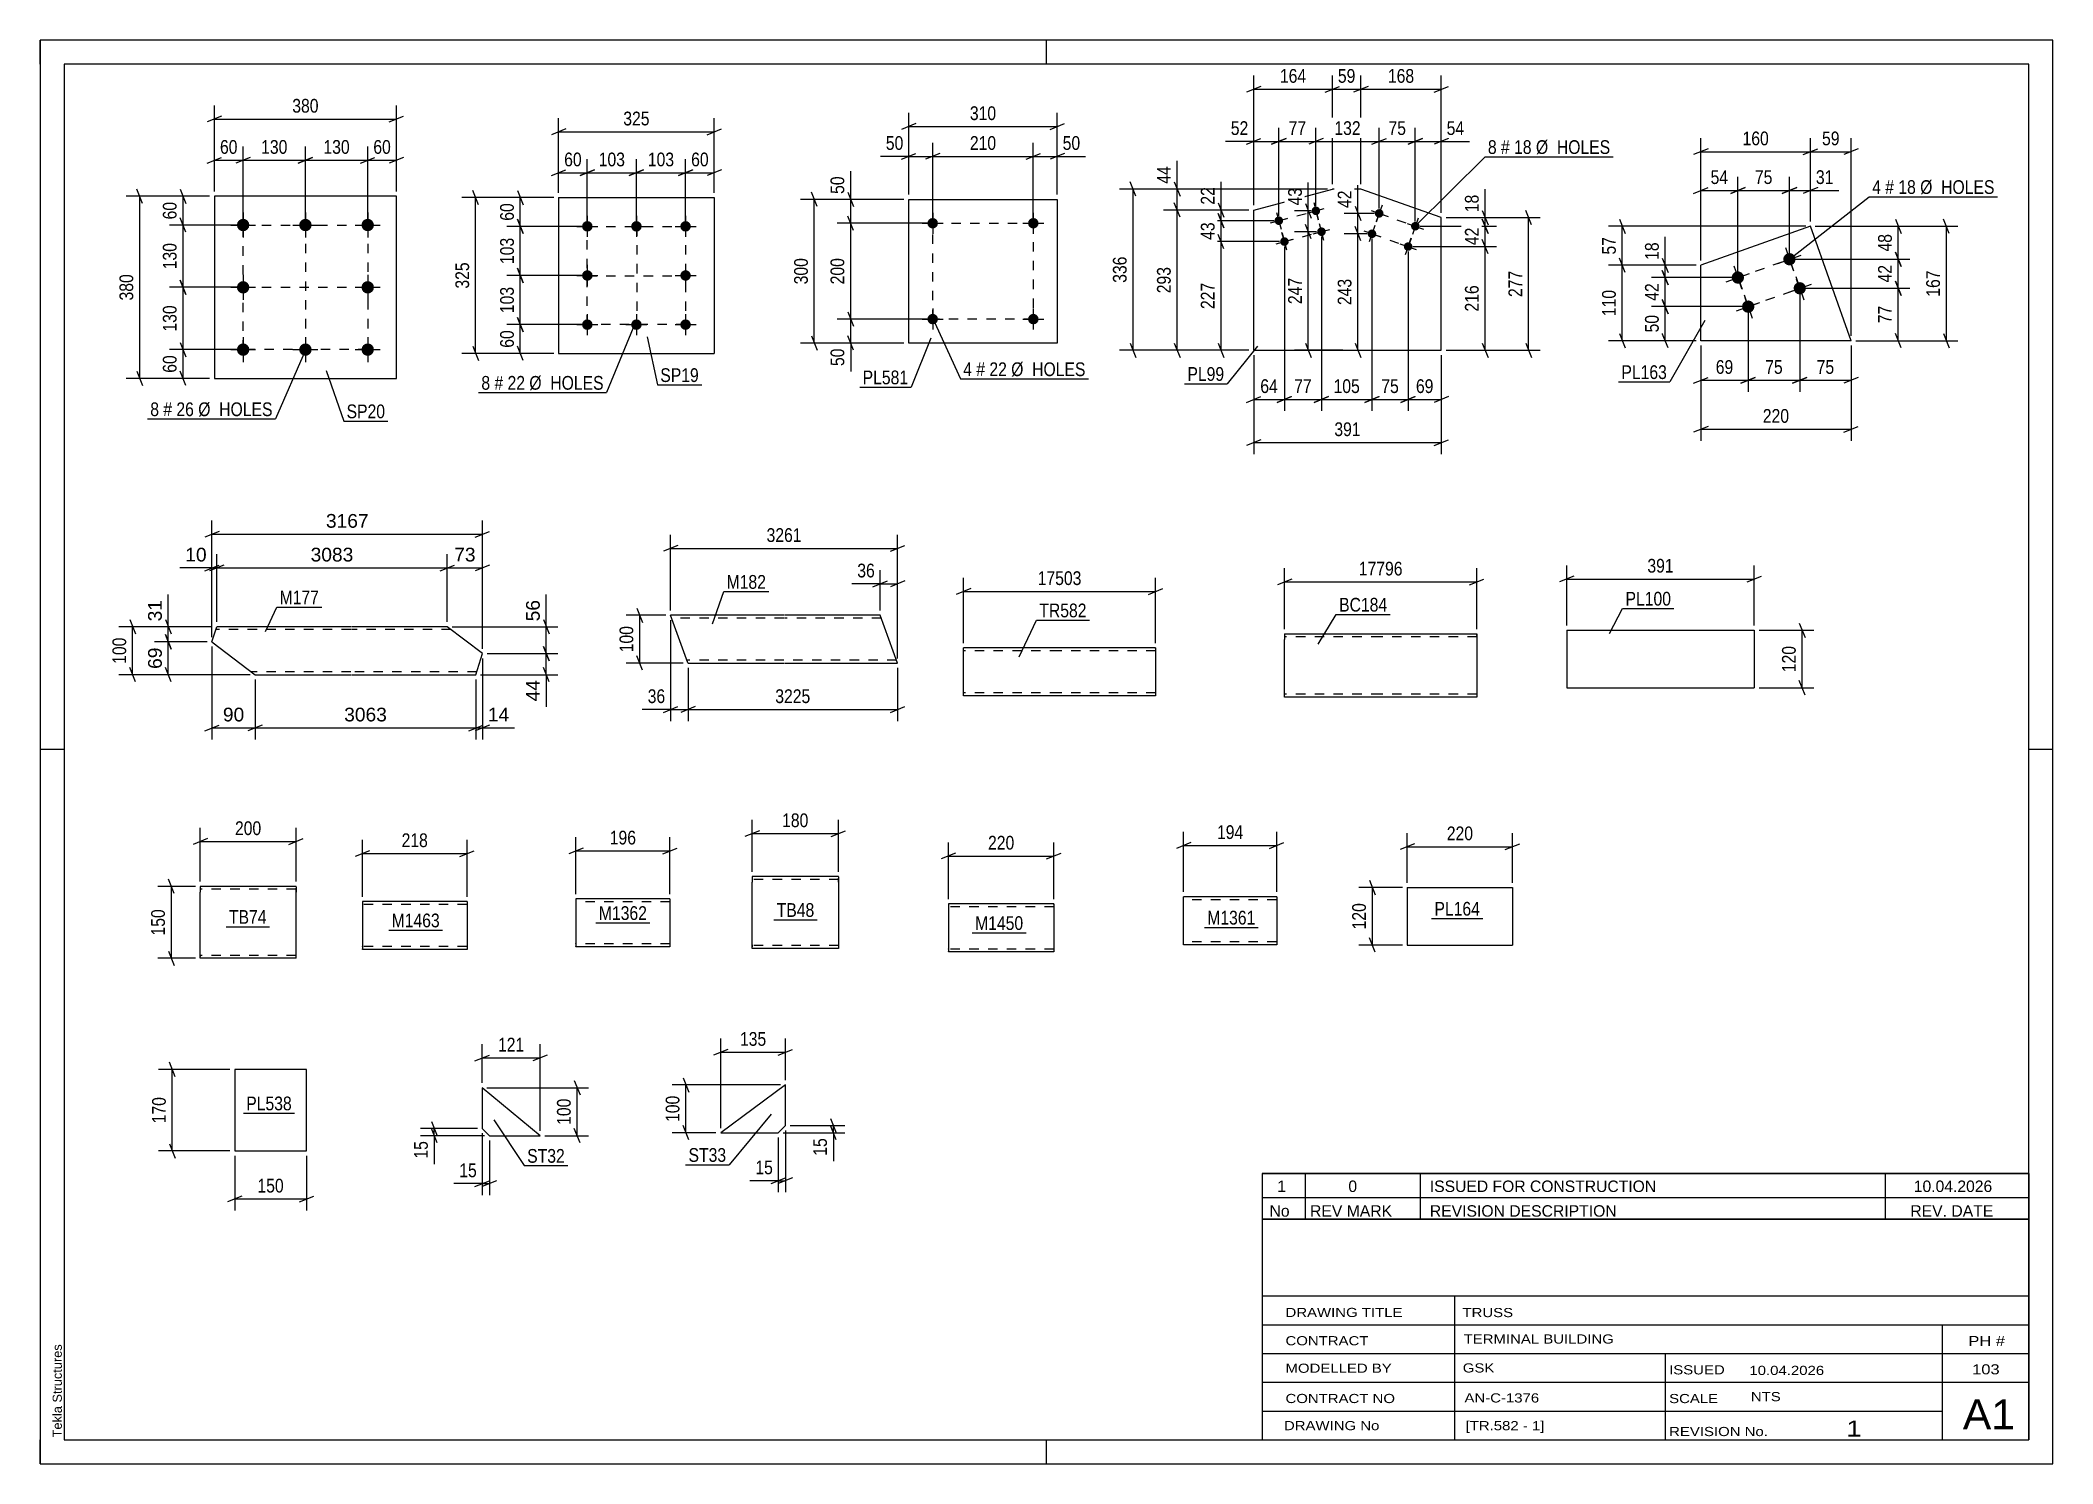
# Model space of a CAD drawing. Header units: millimetres. Extents: x 0 to 420, y 0 to 297.
import ezdxf

# ---------------------------------------------------------------- set-up
doc = ezdxf.new("R2010")
doc.units = ezdxf.units.MM
doc.linetypes.add('DXK_LINE_DOT2', pattern=[3.9198, 1.9599, -1.9599])
doc.styles.add('Arial', font='ARIAL.TTF', dxfattribs={"height": 0.2})
doc.styles.add('Arial Narrow', font='ARIALN.TTF', dxfattribs={"height": 0.2})

# ---------------------------------------------------------------- blocks, each defined once
blk = doc.blocks.new('Unknown-203761386-1135 - 13400')
at = {"color": 5, "linetype": 'Continuous'}
for p, q in [((420, 297), (0, 297)), ((0, 297), (0, 0)), ((0, 292), (0, 297)), ((210, 292), (210, 297)), ((420, 0), (420, 297)), ((415, 292), (5, 292)), ((5, 292), (5, 5)), ((415, 5), (415, 292)), ((5, 149), (0, 149)), ((420, 149), (415, 149)), ((0, 0), (0, 5)), ((5, 5), (415, 5)), ((210, 0), (210, 5)), ((0, 0), (420, 0))]:
    blk.add_line(p, q, dxfattribs=at)
at = {"color": 174, "linetype": 'Continuous', "style": 'Arial'}
blk.add_text('Tekla Structures', height=1.9102, rotation=90, dxfattribs=at).set_placement((4.5, 5.5))
blk = doc.blocks.new('Part-203761386-7017 - 7011')
at = {"color": 2, "linetype": 'Continuous'}
for p, q in [((318.57, 173.89), (318.57, 161.89)), ((318.57, 173.89), (357.71, 173.89)), ((357.71, 173.89), (357.71, 161.89)), ((318.57, 161.89), (357.71, 161.89))]:
    blk.add_line(p, q, dxfattribs=at)
blk = doc.blocks.new('Bolt-203761386-7172 - 7138')
at = {"linetype": 'Continuous'}
for points in [[(42.34, 259.75, -1), (42.34, 257.15, -1)], [(55.34, 259.75, -1), (55.34, 257.15, -1)], [(68.34, 259.75, -1), (68.34, 257.15, -1)], [(42.34, 246.75, -1), (42.34, 244.15, -1)], [(68.34, 246.75, -1), (68.34, 244.15, -1)], [(42.34, 233.75, -1), (42.34, 231.15, -1)], [(55.34, 233.75, -1), (55.34, 231.15, -1)], [(68.34, 233.75, -1), (68.34, 231.15, -1)]]:
    blk.add_hatch(color=1, dxfattribs=at).paths.add_polyline_path(points)
at = {"color": 1, "linetype": 'Continuous'}
for p, q in [((42.34, 261.05), (42.34, 255.85)), ((55.34, 261.05), (55.34, 255.85)), ((68.34, 261.05), (68.34, 255.85)), ((39.74, 258.45), (44.94, 258.45)), ((52.74, 258.45), (57.94, 258.45)), ((65.74, 258.45), (70.94, 258.45)), ((42.34, 248.05), (42.34, 242.85)), ((68.34, 248.05), (68.34, 242.85)), ((39.74, 245.45), (44.94, 245.45)), ((65.74, 245.45), (70.94, 245.45)), ((39.74, 232.45), (44.94, 232.45)), ((42.34, 235.05), (42.34, 229.85)), ((52.74, 232.45), (57.94, 232.45)), ((55.34, 235.05), (55.34, 229.85)), ((65.74, 232.45), (70.94, 232.45)), ((68.34, 235.05), (68.34, 229.85))]:
    blk.add_line(p, q, dxfattribs=at)
blk = doc.blocks.new('Part-203761386-7177 - 7138')
at = {"color": 2, "linetype": 'Continuous'}
for p, q in [((36.34, 264.45), (36.34, 226.45)), ((74.34, 264.45), (36.34, 264.45)), ((74.34, 226.45), (74.34, 264.45)), ((36.34, 226.45), (74.34, 226.45))]:
    blk.add_line(p, q, dxfattribs=at)
blk = doc.blocks.new('Part-203761386-8584 - 8577')
at = {"color": 2, "linetype": 'Continuous'}
for p, q in [((259.7, 173.16), (259.7, 171.96)), ((259.7, 173.16), (279.7, 173.16)), ((279.8, 173.16), (299.8, 173.16)), ((299.8, 173.16), (299.8, 173.07)), ((299.8, 173.07), (299.8, 159.96)), ((259.7, 161.16), (259.7, 171.96)), ((259.7, 160.05), (259.7, 161.16)), ((259.7, 159.96), (259.7, 160.05)), ((279.7, 159.96), (259.7, 159.96)), ((299.8, 159.96), (279.8, 159.96))]:
    blk.add_line(p, q, dxfattribs=at)
at = {"color": 7, "linetype": 'DXK_LINE_DOT2'}
for p, q in [((259.7, 173.16), (259.7, 173.07)), ((259.7, 173.07), (259.7, 172.81)), ((279.7, 172.56), (259.7, 172.56)), ((299.8, 172.56), (279.8, 172.56)), ((299.8, 172.81), (299.8, 173.16)), ((259.7, 160.31), (259.7, 161.16)), ((279.7, 160.56), (259.7, 160.56)), ((299.8, 160.56), (279.8, 160.56))]:
    blk.add_line(p, q, dxfattribs=at)
blk = doc.blocks.new('Part-203761386-7997 - 7991')
at = {"color": 2, "linetype": 'Continuous'}
for p, q in [((35.84, 171.49), (36.83, 174.63)), ((64.84, 174.63), (36.83, 174.63)), ((84.94, 174.63), (64.94, 174.63)), ((92.28, 169.04), (84.94, 174.63)), ((35.84, 171.49), (44.84, 164.63)), ((90.91, 164.63), (92.28, 169.04)), ((44.84, 164.63), (64.84, 164.63)), ((64.94, 164.63), (90.91, 164.63))]:
    blk.add_line(p, q, dxfattribs=at)
at = {"color": 7, "linetype": 'DXK_LINE_DOT2'}
for p, q in [((64.84, 174.03), (36.64, 174.03)), ((85.73, 174.03), (64.94, 174.03)), ((64.84, 165.23), (44.05, 165.23)), ((91.1, 165.23), (64.94, 165.23))]:
    blk.add_line(p, q, dxfattribs=at)
blk = doc.blocks.new('Part-203761386-6877 - 6871')
at = {"color": 2, "linetype": 'Continuous'}
for p, q in [((108.17, 264.17), (108.17, 231.67)), ((108.17, 264.17), (140.67, 264.17)), ((140.67, 264.17), (140.67, 231.67)), ((108.17, 231.67), (140.67, 231.67))]:
    blk.add_line(p, q, dxfattribs=at)
blk = doc.blocks.new('Bolt-203761386-6910 - 6871')
at = {"linetype": 'Continuous'}
for points in [[(114.17, 259.27, -1), (114.17, 257.07, -1)], [(124.42, 259.27, -1), (124.42, 257.07, -1)], [(134.67, 259.27, -1), (134.67, 257.07, -1)], [(114.17, 249.02, -1), (114.17, 246.82, -1)], [(134.67, 249.02, -1), (134.67, 246.82, -1)], [(114.17, 238.77, -1), (114.17, 236.57, -1)], [(124.42, 238.77, -1), (124.42, 236.57, -1)], [(134.67, 238.77, -1), (134.67, 236.57, -1)]]:
    blk.add_hatch(color=1, dxfattribs=at).paths.add_polyline_path(points)
at = {"color": 1, "linetype": 'Continuous'}
for p, q in [((111.97, 258.17), (116.37, 258.17)), ((114.17, 260.37), (114.17, 255.97)), ((122.22, 258.17), (126.62, 258.17)), ((124.42, 260.37), (124.42, 255.97)), ((132.47, 258.17), (136.87, 258.17)), ((134.67, 260.37), (134.67, 255.97)), ((111.97, 247.92), (116.37, 247.92)), ((114.17, 250.12), (114.17, 245.72)), ((132.47, 247.92), (136.87, 247.92)), ((134.67, 250.12), (134.67, 245.72)), ((114.17, 239.87), (114.17, 235.47)), ((124.42, 239.87), (124.42, 235.47)), ((134.67, 239.87), (134.67, 235.47)), ((111.97, 237.67), (116.37, 237.67)), ((122.22, 237.67), (126.62, 237.67)), ((132.47, 237.67), (136.87, 237.67))]:
    blk.add_line(p, q, dxfattribs=at)
blk = doc.blocks.new('Part-203761386-7111 - 7106')
at = {"color": 2, "linetype": 'Continuous'}
for p, q in [((33.38, 120.45), (33.38, 119.25)), ((53.38, 120.45), (33.38, 120.45)), ((33.38, 106.19), (33.38, 119.25)), ((53.38, 120.36), (53.38, 120.45)), ((53.38, 120.36), (53.38, 119.25)), ((53.38, 105.45), (53.38, 119.25)), ((33.38, 105.55), (33.38, 106.19)), ((33.38, 105.45), (33.38, 105.55)), ((53.38, 105.45), (33.38, 105.45))]:
    blk.add_line(p, q, dxfattribs=at)
at = {"color": 7, "linetype": 'DXK_LINE_DOT2'}
for p, q in [((53.38, 119.85), (33.38, 119.85)), ((53.38, 119.25), (53.38, 120.1)), ((33.38, 106.19), (33.38, 105.81)), ((33.38, 106.05), (33.38, 106.1)), ((53.38, 106.05), (33.38, 106.05)), ((33.38, 105.45), (33.38, 105.45)), ((53.38, 106.05), (53.38, 106.1))]:
    blk.add_line(p, q, dxfattribs=at)
blk = doc.blocks.new('Part-203761386-6299 - 6293')
at = {"color": 2, "linetype": 'Continuous'}
for p, q in [((135.15, 167.13), (131.55, 177.04)), ((155.19, 177.04), (131.55, 177.04)), ((175.29, 177.04), (155.29, 177.04)), ((178.93, 167.04), (175.29, 177.04)), ((135.19, 167.04), (135.15, 167.13)), ((135.19, 167.04), (155.19, 167.04)), ((155.29, 167.04), (178.93, 167.04))]:
    blk.add_line(p, q, dxfattribs=at)
at = {"color": 7, "linetype": 'DXK_LINE_DOT2'}
for p, q in [((155.19, 176.44), (131.77, 176.44)), ((175.51, 176.44), (155.29, 176.44)), ((155.19, 167.64), (134.97, 167.64)), ((178.71, 167.64), (155.29, 167.64))]:
    blk.add_line(p, q, dxfattribs=at)
blk = doc.blocks.new('Part-203761386-7048 - 7044')
at = {"color": 2, "linetype": 'Continuous'}
for p, q in [((285.3, 120.23), (285.3, 108.23)), ((285.3, 120.23), (307.25, 120.23)), ((307.25, 120.23), (307.25, 108.23)), ((285.3, 108.23), (307.25, 108.23))]:
    blk.add_line(p, q, dxfattribs=at)
blk = doc.blocks.new('Part-203761386-6826 - 6819')
at = {"color": 2, "linetype": 'Continuous'}
for p, q in [((148.57, 122.51), (148.57, 121.31)), ((166.57, 122.51), (148.57, 122.51)), ((166.57, 122.42), (166.57, 122.51)), ((166.57, 122.42), (166.57, 121.31)), ((148.57, 108.25), (148.57, 121.31)), ((166.57, 121.31), (166.57, 107.51)), ((148.57, 107.6), (148.57, 108.25)), ((148.57, 107.51), (148.57, 107.6)), ((166.57, 107.51), (148.57, 107.51))]:
    blk.add_line(p, q, dxfattribs=at)
at = {"color": 7, "linetype": 'DXK_LINE_DOT2'}
for p, q in [((166.57, 121.91), (148.57, 121.91)), ((166.57, 121.31), (166.57, 122.16)), ((148.57, 108.25), (148.57, 107.86)), ((148.57, 108.11), (148.57, 108.15)), ((166.57, 108.11), (148.57, 108.11)), ((166.57, 108.11), (166.57, 108.15))]:
    blk.add_line(p, q, dxfattribs=at)
blk = doc.blocks.new('Part-203761386-6848 - 6842')
at = {"color": 2, "linetype": 'Continuous'}
for p, q in [((212.68, 170.21), (192.68, 170.21)), ((192.68, 160.3), (192.68, 170.21)), ((232.78, 170.21), (212.78, 170.21)), ((232.78, 170.21), (232.78, 160.21)), ((192.68, 160.21), (192.68, 160.3)), ((212.68, 160.21), (192.68, 160.21)), ((232.78, 160.21), (212.78, 160.21))]:
    blk.add_line(p, q, dxfattribs=at)
at = {"color": 7, "linetype": 'DXK_LINE_DOT2'}
for p, q in [((212.68, 169.61), (192.68, 169.61)), ((232.78, 169.61), (212.78, 169.61)), ((232.78, 170.12), (232.78, 170.21)), ((192.68, 160.81), (192.68, 160.85)), ((212.68, 160.81), (192.68, 160.81)), ((232.78, 160.81), (212.78, 160.81)), ((232.78, 160.81), (232.78, 160.85))]:
    blk.add_line(p, q, dxfattribs=at)
blk = doc.blocks.new('Part-203761386-7079 - 7075')
at = {"color": 2, "linetype": 'Continuous'}
for p, q in [((40.58, 82.26), (40.58, 65.26)), ((55.58, 82.26), (40.58, 82.26)), ((55.58, 65.26), (55.58, 82.26)), ((40.58, 65.26), (55.58, 65.26))]:
    blk.add_line(p, q, dxfattribs=at)
blk = doc.blocks.new('Part-203761386-7284 - 7278')
at = {"color": 2, "linetype": 'Continuous'}
for p, q in [((104.32, 68.44), (92.23, 78.44)), ((92.23, 78.44), (92.23, 69.94)), ((92.23, 69.94), (93.73, 68.44)), ((93.73, 68.44), (104.32, 68.44))]:
    blk.add_line(p, q, dxfattribs=at)
blk = doc.blocks.new('Part-203761386-7340 - 7334')
at = {"color": 2, "linetype": 'Continuous'}
for p, q in [((155.52, 79.05), (142.02, 69.05)), ((155.52, 70.55), (155.52, 79.05)), ((142.02, 69.05), (154.02, 69.05)), ((154.02, 69.05), (155.52, 70.55))]:
    blk.add_line(p, q, dxfattribs=at)
blk = doc.blocks.new('Bolt-203761386-7430 - 7396')
at = {"linetype": 'Continuous'}
for points in [[(280.28, 260.57, -1), (278.58, 261.18, -1)], [(278.77, 256.33, -1), (277.08, 256.93, -1)], [(287.82, 257.9, -1), (286.12, 258.5, -1)], [(286.31, 253.66, -1), (284.62, 254.26, -1)]]:
    blk.add_hatch(color=1, dxfattribs=at).paths.add_polyline_path(points)
at = {"color": 1, "linetype": 'Continuous'}
for p, q in [((277.73, 261.48), (281.13, 260.27)), ((280.03, 262.57), (278.83, 259.18)), ((276.23, 257.23), (279.62, 256.03)), ((278.53, 258.33), (277.32, 254.94)), ((285.27, 258.8), (288.67, 257.6)), ((287.57, 259.9), (286.37, 256.5)), ((283.77, 254.56), (287.16, 253.36)), ((286.07, 255.66), (284.86, 252.26))]:
    blk.add_line(p, q, dxfattribs=at)
blk = doc.blocks.new('Bolt-203761386-7435 - 7396')
at = {"linetype": 'Continuous'}
for points in [[(267.09, 261.64, -1), (265.35, 261.18, -1)], [(259.36, 259.58, -1), (257.62, 259.12, -1)], [(268.25, 257.29, -1), (266.51, 256.83, -1)], [(260.52, 255.23, -1), (258.78, 254.77, -1)]]:
    blk.add_hatch(color=1, dxfattribs=at).paths.add_polyline_path(points)
at = {"color": 1, "linetype": 'Continuous'}
for p, q in [((258.03, 261.09), (258.95, 257.61)), ((264.48, 260.95), (267.96, 261.87)), ((265.76, 263.15), (266.68, 259.67)), ((256.75, 258.89), (260.23, 259.81)), ((259.18, 256.74), (260.11, 253.26)), ((265.64, 256.6), (269.12, 257.52)), ((266.92, 258.8), (267.84, 255.32)), ((257.91, 254.54), (261.39, 255.47))]:
    blk.add_line(p, q, dxfattribs=at)
blk = doc.blocks.new('Part-203761386-7440 - 7396')
at = {"color": 2, "linetype": 'Continuous'}
for p, q in [((253.24, 261.58), (269.67, 265.95)), ((275.6, 265.95), (269.67, 265.95)), ((292.38, 259.99), (275.6, 265.95)), ((253.24, 232.32), (253.24, 261.58)), ((292.38, 232.32), (292.38, 259.99)), ((253.24, 232.32), (292.38, 232.32))]:
    blk.add_line(p, q, dxfattribs=at)
blk = doc.blocks.new('Bolt-203761386-7810 - 7804')
at = {"linetype": 'Continuous'}
for points in [[(366.27, 251.74, -1), (363.84, 250.88, -1)], [(355.5, 247.92, -1), (353.07, 247.06, -1)], [(368.42, 245.68, -1), (365.99, 244.83, -1)], [(357.65, 241.86, -1), (355.22, 241, -1)]]:
    blk.add_hatch(color=1, dxfattribs=at).paths.add_polyline_path(points)
at = {"color": 1, "linetype": 'Continuous'}
for p, q in [((362.63, 250.45), (367.48, 252.17)), ((364.2, 253.74), (365.92, 248.89)), ((351.86, 246.63), (356.71, 248.35)), ((353.43, 249.92), (355.15, 245.07)), ((355.58, 243.86), (357.29, 239.01)), ((364.78, 244.4), (369.63, 246.11)), ((366.35, 247.68), (368.07, 242.83)), ((354.01, 240.57), (358.86, 242.29))]:
    blk.add_line(p, q, dxfattribs=at)
blk = doc.blocks.new('Part-203761386-7815 - 7804')
at = {"color": 2, "linetype": 'Continuous'}
for p, q in [((369.44, 258.18), (346.56, 250.06)), ((377.91, 234.3), (369.44, 258.18)), ((346.56, 234.3), (346.56, 250.06)), ((377.91, 234.3), (346.56, 234.3))]:
    blk.add_line(p, q, dxfattribs=at)
blk = doc.blocks.new('Part-203761386-2034 - 2020')
at = {"color": 2, "linetype": 'Continuous'}
for p, q in [((258.04, 118.29), (238.61, 118.29)), ((238.61, 108.38), (238.61, 118.29)), ((258.04, 118.29), (258.04, 108.29)), ((238.61, 108.29), (238.61, 108.38)), ((258.04, 108.29), (238.61, 108.29))]:
    blk.add_line(p, q, dxfattribs=at)
at = {"color": 7, "linetype": 'DXK_LINE_DOT2'}
for p, q in [((258.04, 117.69), (238.61, 117.69)), ((238.61, 108.89), (238.61, 108.93)), ((258.04, 108.89), (238.61, 108.89)), ((258.04, 108.89), (258.04, 108.93))]:
    blk.add_line(p, q, dxfattribs=at)
blk = doc.blocks.new('Bolt-203761386-1834 - 1800')
at = {"linetype": 'Continuous'}
for points in [[(187.35, 258.82, -1), (185.15, 258.82, -1)], [(208.35, 258.82, -1), (206.15, 258.82, -1)]]:
    blk.add_hatch(color=1, dxfattribs=at).paths.add_polyline_path(points)
at = {"color": 1, "linetype": 'Continuous'}
for p, q in [((186.25, 261.02), (186.25, 256.62)), ((207.25, 261.02), (207.25, 256.62)), ((184.05, 258.82), (188.45, 258.82)), ((205.05, 258.82), (209.45, 258.82))]:
    blk.add_line(p, q, dxfattribs=at)
blk = doc.blocks.new('Bolt-203761386-1839 - 1800')
at = {"linetype": 'Continuous'}
for points in [[(187.35, 238.82, -1), (185.15, 238.82, -1)], [(208.35, 238.82, -1), (206.15, 238.82, -1)]]:
    blk.add_hatch(color=1, dxfattribs=at).paths.add_polyline_path(points)
at = {"color": 1, "linetype": 'Continuous'}
for p, q in [((186.25, 241.02), (186.25, 236.62)), ((207.25, 241.02), (207.25, 236.62)), ((184.05, 238.82), (188.45, 238.82)), ((205.05, 238.82), (209.45, 238.82))]:
    blk.add_line(p, q, dxfattribs=at)
blk = doc.blocks.new('Part-203761386-1854 - 1800')
at = {"color": 2, "linetype": 'Continuous'}
for p, q in [((181.25, 233.81), (181.25, 263.81)), ((181.25, 263.81), (212.25, 263.81)), ((212.25, 263.81), (212.25, 233.81)), ((212.25, 233.81), (181.25, 233.81))]:
    blk.add_line(p, q, dxfattribs=at)
blk = doc.blocks.new('Part-203761386-1243 - 1227')
at = {"color": 2, "linetype": 'Continuous'}
for p, q in [((211.53, 116.79), (189.54, 116.79)), ((189.54, 116.79), (189.54, 106.88)), ((211.53, 116.79), (211.53, 106.79)), ((189.54, 106.79), (189.54, 106.88)), ((211.53, 106.79), (189.54, 106.79))]:
    blk.add_line(p, q, dxfattribs=at)
at = {"color": 7, "linetype": 'DXK_LINE_DOT2'}
for p, q in [((211.53, 116.19), (189.54, 116.19)), ((211.53, 116.7), (211.53, 116.79)), ((189.54, 107.39), (189.54, 107.44)), ((211.53, 107.39), (189.54, 107.39)), ((211.53, 107.39), (211.53, 107.44))]:
    blk.add_line(p, q, dxfattribs=at)
blk = doc.blocks.new('Part-203761386-8605 - 8601')
at = {"color": 2, "linetype": 'Continuous'}
for p, q in [((131.41, 117.86), (111.8, 117.86)), ((111.8, 117.86), (111.8, 107.95)), ((131.41, 117.86), (131.41, 107.86)), ((111.8, 107.86), (111.8, 107.95)), ((131.41, 107.86), (111.8, 107.86))]:
    blk.add_line(p, q, dxfattribs=at)
at = {"color": 7, "linetype": 'DXK_LINE_DOT2'}
for p, q in [((131.41, 117.77), (131.41, 117.86)), ((131.41, 117.26), (111.8, 117.26)), ((111.8, 108.46), (111.8, 108.51)), ((131.41, 108.46), (111.8, 108.46)), ((131.41, 108.46), (131.41, 108.51))]:
    blk.add_line(p, q, dxfattribs=at)
blk = doc.blocks.new('Part-203761386-8627 - 8621')
at = {"color": 2, "linetype": 'Continuous'}
for p, q in [((89.07, 117.31), (67.24, 117.31)), ((67.24, 117.31), (67.24, 107.4)), ((89.07, 117.31), (89.07, 107.31)), ((67.24, 107.31), (67.24, 107.4)), ((89.07, 107.31), (67.24, 107.31))]:
    blk.add_line(p, q, dxfattribs=at)
at = {"color": 7, "linetype": 'DXK_LINE_DOT2'}
for p, q in [((89.07, 116.71), (67.24, 116.71)), ((67.24, 107.91), (67.24, 107.96)), ((89.07, 107.91), (67.24, 107.91)), ((89.07, 107.91), (89.07, 107.96))]:
    blk.add_line(p, q, dxfattribs=at)
blk = doc.blocks.new('Rectangle-203761386-7264 - 7138')
at = {"color": 1, "linetype": 'DXK_LINE_DOT2'}
blk.add_lwpolyline([(42.34, 258.45), (68.34, 258.45), (68.34, 232.45), (42.34, 232.45), (42.34, 258.45)], close=True, dxfattribs=at)
blk = doc.blocks.new('Rectangle-203761386-6997 - 6871')
at = {"color": 1, "linetype": 'DXK_LINE_DOT2'}
blk.add_lwpolyline([(114.17, 258.17), (134.67, 258.17), (134.67, 237.67), (114.17, 237.67), (114.17, 258.17)], close=True, dxfattribs=at)
blk = doc.blocks.new('Line-203761386-7710 - 7396')
at = {"color": 1, "linetype": 'DXK_LINE_DOT2'}
blk.add_line((266.22, 261.41), (267.38, 257.06), dxfattribs=at)
blk = doc.blocks.new('Line-203761386-7960 - 7804')
at = {"color": 1, "linetype": 'DXK_LINE_DOT2'}
blk.add_line((354.29, 247.49), (365.06, 251.31), dxfattribs=at)
blk = doc.blocks.new('Rectangle-203761386-1963 - 1800')
at = {"color": 1, "linetype": 'DXK_LINE_DOT2'}
blk.add_lwpolyline([(186.25, 258.82), (207.25, 258.82), (207.25, 238.82), (186.25, 238.82), (186.25, 258.82)], close=True, dxfattribs=at)
blk = doc.blocks.new('Line-203761386-7257 - 7138')
at = {"color": 1, "linetype": 'DXK_LINE_DOT2'}
blk.add_line((55.34, 258.45), (55.34, 232.45), dxfattribs=at)
blk = doc.blocks.new('Line-203761386-6990 - 6871')
at = {"color": 1, "linetype": 'DXK_LINE_DOT2'}
blk.add_line((124.47, 258.17), (124.47, 237.67), dxfattribs=at)
blk = doc.blocks.new('Line-203761386-7717 - 7396')
at = {"color": 1, "linetype": 'DXK_LINE_DOT2'}
blk.add_line((258.49, 259.35), (266.22, 261.41), dxfattribs=at)
blk = doc.blocks.new('Line-203761386-7967 - 7804')
at = {"color": 1, "linetype": 'DXK_LINE_DOT2'}
blk.add_line((367.21, 245.26), (365.06, 251.31), dxfattribs=at)
blk = doc.blocks.new('Line-203761386-7250 - 7138')
at = {"color": 1, "linetype": 'DXK_LINE_DOT2'}
blk.add_line((42.34, 245.45), (68.34, 245.45), dxfattribs=at)
blk = doc.blocks.new('Line-203761386-6983 - 6871')
at = {"color": 1, "linetype": 'DXK_LINE_DOT2'}
blk.add_line((114.17, 247.87), (134.67, 247.87), dxfattribs=at)
blk = doc.blocks.new('Line-203761386-7724 - 7396')
at = {"color": 1, "linetype": 'DXK_LINE_DOT2'}
blk.add_line((259.65, 255), (267.38, 257.06), dxfattribs=at)
blk = doc.blocks.new('Line-203761386-7974 - 7804')
at = {"color": 1, "linetype": 'DXK_LINE_DOT2'}
blk.add_line((356.43, 241.43), (367.21, 245.26), dxfattribs=at)
blk = doc.blocks.new('Line-203761386-7731 - 7396')
at = {"color": 1, "linetype": 'DXK_LINE_DOT2'}
blk.add_line((259.65, 255), (258.49, 259.35), dxfattribs=at)
blk = doc.blocks.new('Line-203761386-7981 - 7804')
at = {"color": 1, "linetype": 'DXK_LINE_DOT2'}
blk.add_line((356.43, 241.43), (354.29, 247.49), dxfattribs=at)
blk = doc.blocks.new('Line-203761386-7738 - 7396')
at = {"color": 1, "linetype": 'DXK_LINE_DOT2'}
blk.add_line((279.43, 260.87), (277.93, 256.63), dxfattribs=at)
blk = doc.blocks.new('Line-203761386-7745 - 7396')
at = {"color": 1, "linetype": 'DXK_LINE_DOT2'}
blk.add_line((277.93, 256.63), (285.47, 253.96), dxfattribs=at)
blk = doc.blocks.new('Line-203761386-7752 - 7396')
at = {"color": 1, "linetype": 'DXK_LINE_DOT2'}
blk.add_line((285.47, 253.96), (286.97, 258.2), dxfattribs=at)
blk = doc.blocks.new('Line-203761386-7759 - 7396')
at = {"color": 1, "linetype": 'DXK_LINE_DOT2'}
blk.add_line((279.43, 260.87), (286.97, 258.2), dxfattribs=at)
blk = doc.blocks.new('StraightDimension-203761386-7019 - 7011')
at = {"color": 7, "linetype": 'Continuous'}
for p, q in [((358.71, 173.89), (370.11, 173.89)), ((367.11, 175.39), (368.31, 172.39)), ((367.71, 161.89), (367.71, 173.89)), ((358.71, 161.89), (370.11, 161.89)), ((368.31, 160.39), (367.11, 163.39))]:
    blk.add_line(p, q, dxfattribs=at)
at = {"color": 0}
blk.add_wipeout([(366.96, 171.23), (362.76, 171.23), (362.76, 164.54), (366.96, 164.54)], dxfattribs=at)
at = {"color": 3, "style": 'Arial Narrow'}
blk.add_text('120', height=2.863, rotation=90.0002, dxfattribs=at).set_placement((366.36, 165.14))
blk = doc.blocks.new('StraightDimension-203761386-7030 - 7011')
at = {"color": 7, "linetype": 'Continuous'}
for p, q in [((320.07, 185.18), (317.07, 183.98)), ((318.57, 174.89), (318.57, 187.43)), ((356.21, 183.98), (359.21, 185.18)), ((357.71, 174.89), (357.71, 187.43)), ((318.57, 184.58), (357.71, 184.58))]:
    blk.add_line(p, q, dxfattribs=at)
at = {"color": 0}
blk.add_wipeout([(341.49, 185.33), (341.49, 189.53), (334.8, 189.53), (334.8, 185.33)], dxfattribs=at)
at = {"color": 3, "style": 'Arial Narrow'}
blk.add_text('391', height=2.863, dxfattribs=at).set_placement((335.4, 185.93))
blk = doc.blocks.new('StraightDimension-203761386-7190 - 7138')
at = {"color": 7, "linetype": 'Continuous'}
for p, q in [((55.34, 259.45), (55.34, 274.81)), ((68.34, 259.45), (68.34, 274.81)), ((56.84, 272.56), (53.84, 271.36)), ((55.34, 271.96), (68.34, 271.96)), ((66.84, 271.36), (69.84, 272.56))]:
    blk.add_line(p, q, dxfattribs=at)
at = {"color": 0}
blk.add_wipeout([(65.18, 272.71), (65.18, 276.91), (58.5, 276.91), (58.5, 272.71)], dxfattribs=at)
at = {"color": 3, "style": 'Arial Narrow'}
blk.add_text('130', height=2.863, dxfattribs=at).set_placement((59.1, 273.31))
blk = doc.blocks.new('StraightDimension-203761386-7179 - 7138')
at = {"color": 7, "linetype": 'Continuous'}
for p, q in [((36.34, 265.45), (36.34, 283.4)), ((74.34, 265.45), (74.34, 283.4)), ((37.84, 281.15), (34.84, 279.95)), ((36.34, 280.55), (74.34, 280.55)), ((72.84, 279.95), (75.84, 281.15))]:
    blk.add_line(p, q, dxfattribs=at)
at = {"color": 0}
blk.add_wipeout([(58.68, 281.3), (58.68, 285.5), (52, 285.5), (52, 281.3)], dxfattribs=at)
at = {"color": 3, "style": 'Arial Narrow'}
blk.add_text('380', height=2.863, dxfattribs=at).set_placement((52.6, 281.9))
blk = doc.blocks.new('StraightDimension-203761386-7192 - 7138')
at = {"color": 7, "linetype": 'Continuous'}
for p, q in [((42.34, 259.45), (42.34, 274.81)), ((55.34, 259.45), (55.34, 274.81)), ((43.84, 272.56), (40.84, 271.36)), ((42.34, 271.96), (55.34, 271.96)), ((53.84, 271.36), (56.84, 272.56))]:
    blk.add_line(p, q, dxfattribs=at)
at = {"color": 0}
blk.add_wipeout([(52.18, 272.71), (52.18, 276.91), (45.5, 276.91), (45.5, 272.71)], dxfattribs=at)
at = {"color": 3, "style": 'Arial Narrow'}
blk.add_text('130', height=2.863, dxfattribs=at).set_placement((46.1, 273.31))
blk = doc.blocks.new('StraightDimension-203761386-7194 - 7138')
at = {"color": 7, "linetype": 'Continuous'}
for p, q in [((36.34, 265.45), (36.34, 274.81)), ((42.34, 259.45), (42.34, 274.81)), ((34.84, 271.36), (37.84, 272.56)), ((36.34, 271.96), (42.34, 271.96)), ((43.84, 272.56), (40.84, 271.36))]:
    blk.add_line(p, q, dxfattribs=at)
at = {"color": 0}
blk.add_wipeout([(41.77, 272.71), (41.77, 276.91), (36.91, 276.91), (36.91, 272.71)], dxfattribs=at)
at = {"color": 3, "style": 'Arial Narrow'}
blk.add_text('60', height=2.863, dxfattribs=at).set_placement((37.51, 273.31))
blk = doc.blocks.new('StraightDimension-203761386-7204 - 7138')
at = {"color": 7, "linetype": 'Continuous'}
for p, q in [((68.34, 259.45), (68.34, 274.81)), ((74.34, 265.45), (74.34, 274.81)), ((66.84, 271.36), (69.84, 272.56)), ((68.34, 271.96), (74.34, 271.96)), ((75.84, 272.56), (72.84, 271.36))]:
    blk.add_line(p, q, dxfattribs=at)
at = {"color": 0}
blk.add_wipeout([(73.77, 272.71), (73.77, 276.91), (68.91, 276.91), (68.91, 272.71)], dxfattribs=at)
at = {"color": 3, "style": 'Arial Narrow'}
blk.add_text('60', height=2.863, dxfattribs=at).set_placement((69.51, 273.31))
blk = doc.blocks.new('StraightDimension-203761386-7215 - 7138')
at = {"color": 7, "linetype": 'Continuous'}
for p, q in [((21.35, 262.95), (20.15, 265.95)), ((35.34, 264.45), (17.9, 264.45)), ((20.75, 226.45), (20.75, 264.45)), ((20.15, 227.95), (21.35, 224.95)), ((35.34, 226.45), (17.9, 226.45))]:
    blk.add_line(p, q, dxfattribs=at)
at = {"color": 0}
blk.add_wipeout([(20, 248.79), (15.8, 248.79), (15.8, 242.11), (20, 242.11)], dxfattribs=at)
at = {"color": 3, "style": 'Arial Narrow'}
blk.add_text('380', height=2.863, rotation=90.0002, dxfattribs=at).set_placement((19.4, 242.71))
blk = doc.blocks.new('StraightDimension-203761386-7226 - 7138')
at = {"color": 7, "linetype": 'Continuous'}
for p, q in [((41.34, 258.45), (26.95, 258.45)), ((30.4, 256.95), (29.2, 259.95)), ((29.8, 245.45), (29.8, 258.45)), ((41.34, 245.45), (26.95, 245.45)), ((29.2, 246.95), (30.4, 243.95))]:
    blk.add_line(p, q, dxfattribs=at)
at = {"color": 0}
blk.add_wipeout([(29.05, 255.29), (24.85, 255.29), (24.85, 248.61), (29.05, 248.61)], dxfattribs=at)
at = {"color": 3, "style": 'Arial Narrow'}
blk.add_text('130', height=2.863, rotation=90.0002, dxfattribs=at).set_placement((28.45, 249.21))
blk = doc.blocks.new('StraightDimension-203761386-7228 - 7138')
at = {"color": 7, "linetype": 'Continuous'}
for p, q in [((41.34, 245.45), (26.95, 245.45)), ((30.4, 243.95), (29.2, 246.95)), ((29.8, 232.45), (29.8, 245.45)), ((41.34, 232.45), (26.95, 232.45)), ((29.2, 233.95), (30.4, 230.95))]:
    blk.add_line(p, q, dxfattribs=at)
at = {"color": 0}
blk.add_wipeout([(29.05, 242.29), (24.85, 242.29), (24.85, 235.61), (29.05, 235.61)], dxfattribs=at)
at = {"color": 3, "style": 'Arial Narrow'}
blk.add_text('130', height=2.863, rotation=90.0002, dxfattribs=at).set_placement((28.45, 236.21))
blk = doc.blocks.new('StraightDimension-203761386-7230 - 7138')
at = {"color": 7, "linetype": 'Continuous'}
for p, q in [((41.34, 232.45), (26.95, 232.45)), ((29.2, 233.95), (30.4, 230.95)), ((29.8, 226.45), (29.8, 232.45)), ((30.4, 224.95), (29.2, 227.95)), ((35.34, 226.45), (26.95, 226.45))]:
    blk.add_line(p, q, dxfattribs=at)
at = {"color": 0}
blk.add_wipeout([(29.05, 231.88), (24.85, 231.88), (24.85, 227.02), (29.05, 227.02)], dxfattribs=at)
at = {"color": 3, "style": 'Arial Narrow'}
blk.add_text('60', height=2.863, rotation=90.0002, dxfattribs=at).set_placement((28.45, 227.62))
blk = doc.blocks.new('StraightDimension-203761386-7240 - 7138')
at = {"color": 7, "linetype": 'Continuous'}
for p, q in [((29.2, 265.95), (30.4, 262.95)), ((35.34, 264.45), (26.95, 264.45)), ((29.8, 258.45), (29.8, 264.45)), ((41.34, 258.45), (26.95, 258.45)), ((30.4, 256.95), (29.2, 259.95))]:
    blk.add_line(p, q, dxfattribs=at)
at = {"color": 0}
blk.add_wipeout([(29.05, 263.88), (24.85, 263.88), (24.85, 259.02), (29.05, 259.02)], dxfattribs=at)
at = {"color": 3, "style": 'Arial Narrow'}
blk.add_text('60', height=2.863, rotation=90.0002, dxfattribs=at).set_placement((28.45, 259.62))
blk = doc.blocks.new('StraightDimension-203761386-8588 - 8577')
at = {"color": 7, "linetype": 'Continuous'}
for p, q in [((259.7, 174.16), (259.7, 186.83)), ((299.8, 174.12), (299.8, 186.83)), ((261.2, 184.58), (258.2, 183.38)), ((259.7, 183.98), (299.8, 183.98)), ((298.3, 183.38), (301.3, 184.58))]:
    blk.add_line(p, q, dxfattribs=at)
at = {"color": 0}
blk.add_wipeout([(284.92, 184.73), (284.92, 188.93), (274.58, 188.93), (274.58, 184.73)], dxfattribs=at)
at = {"color": 3, "style": 'Arial Narrow'}
blk.add_text('17796', height=2.863, dxfattribs=at).set_placement((275.18, 185.33))
blk = doc.blocks.new('StraightDimension-203761386-8017 - 7991')
at = {"color": 7, "linetype": 'Continuous'}
for p, q in [((44.84, 163.63), (44.84, 151.13)), ((90.91, 163.63), (90.91, 151.13)), ((46.34, 154.13), (43.34, 152.93)), ((44.84, 153.53), (90.91, 153.53)), ((89.41, 152.93), (92.41, 154.13))]:
    blk.add_line(p, q, dxfattribs=at)
at = {"color": 0}
blk.add_wipeout([(72.92, 154.28), (72.92, 158.48), (62.83, 158.48), (62.83, 154.28)], dxfattribs=at)
at = {"color": 3, "style": 'Arial'}
blk.add_text('3063', height=2.865, dxfattribs=at).set_placement((63.43, 154.88))
blk = doc.blocks.new('StraightDimension-203761386-8088 - 7991')
at = {"color": 7, "linetype": 'Continuous'}
for p, q in [((36.83, 175.63), (36.83, 189.75)), ((84.94, 175.63), (84.94, 189.75)), ((38.33, 187.5), (35.33, 186.3)), ((36.83, 186.9), (84.94, 186.9)), ((83.44, 186.3), (86.44, 187.5))]:
    blk.add_line(p, q, dxfattribs=at)
at = {"color": 0}
blk.add_wipeout([(65.93, 187.65), (65.93, 191.85), (55.83, 191.85), (55.83, 187.65)], dxfattribs=at)
at = {"color": 3, "style": 'Arial'}
blk.add_text('3083', height=2.865, dxfattribs=at).set_placement((56.43, 188.25))
blk = doc.blocks.new('StraightDimension-203761386-8000 - 7991')
at = {"color": 7, "linetype": 'Continuous'}
for p, q in [((92.28, 168.04), (92.28, 151.13)), ((90.91, 163.63), (90.91, 151.13)), ((89.41, 152.93), (92.41, 154.13)), ((93.78, 154.13), (90.78, 152.93)), ((90.91, 153.53), (92.28, 153.53))]:
    blk.add_line(p, q, dxfattribs=at)
at = {"color": 0}
blk.add_wipeout([(98.45, 154.28), (98.45, 158.48), (92.81, 158.48), (92.81, 154.28)], dxfattribs=at)
at = {"color": 7, "linetype": 'Continuous'}
blk.add_line((92.28, 153.53), (98.98, 153.53), dxfattribs=at)
blk.add_line((92.28, 153.53), (98.98, 153.53), dxfattribs=at)
at = {"color": 3, "style": 'Arial'}
blk.add_text('14', height=2.865, dxfattribs=at).set_placement((93.41, 154.88))
blk = doc.blocks.new('StraightDimension-203761386-8042 - 7991')
at = {"color": 7, "linetype": 'Continuous'}
for p, q in [((35.84, 170.49), (35.84, 151.13)), ((44.84, 163.63), (44.84, 151.13)), ((34.34, 152.93), (37.34, 154.13)), ((35.84, 153.53), (44.84, 153.53)), ((46.34, 154.13), (43.34, 152.93))]:
    blk.add_line(p, q, dxfattribs=at)
at = {"color": 0}
blk.add_wipeout([(43.17, 154.28), (43.17, 158.48), (37.52, 158.48), (37.52, 154.28)], dxfattribs=at)
at = {"color": 3, "style": 'Arial'}
blk.add_text('90', height=2.865, dxfattribs=at).set_placement((38.12, 154.88))
blk = doc.blocks.new('StraightDimension-203761386-8060 - 7991')
at = {"color": 7, "linetype": 'Continuous'}
for p, q in [((37.34, 194.54), (34.34, 193.34)), ((35.84, 172.49), (35.84, 196.79)), ((35.84, 193.94), (92.28, 193.94)), ((90.78, 193.34), (93.78, 194.54)), ((92.28, 170.04), (92.28, 196.79))]:
    blk.add_line(p, q, dxfattribs=at)
at = {"color": 0}
blk.add_wipeout([(69.11, 194.69), (69.11, 198.89), (59.02, 198.89), (59.02, 194.69)], dxfattribs=at)
at = {"color": 3, "style": 'Arial'}
blk.add_text('3167', height=2.865, dxfattribs=at).set_placement((59.62, 195.29))
blk = doc.blocks.new('StraightDimension-203761386-8071 - 7991')
at = {"color": 7, "linetype": 'Continuous'}
for p, q in [((35.84, 172.49), (35.84, 189.75)), ((36.83, 175.63), (36.83, 189.75)), ((34.34, 186.3), (37.34, 187.5)), ((38.33, 187.5), (35.33, 186.3)), ((35.84, 186.9), (36.83, 186.9))]:
    blk.add_line(p, q, dxfattribs=at)
at = {"color": 0}
blk.add_wipeout([(35.32, 187.65), (35.32, 191.85), (29.67, 191.85), (29.67, 187.65)], dxfattribs=at)
at = {"color": 7, "linetype": 'Continuous'}
blk.add_line((35.84, 186.9), (29.15, 186.9), dxfattribs=at)
blk.add_line((35.84, 186.9), (29.15, 186.9), dxfattribs=at)
at = {"color": 3, "style": 'Arial'}
blk.add_text('10', height=2.865, dxfattribs=at).set_placement((30.27, 188.25))
blk = doc.blocks.new('StraightDimension-203761386-8112 - 7991')
at = {"color": 7, "linetype": 'Continuous'}
for p, q in [((84.94, 175.63), (84.94, 189.75)), ((92.28, 170.04), (92.28, 189.75)), ((83.44, 186.3), (86.44, 187.5)), ((84.94, 186.9), (92.28, 186.9)), ((93.78, 187.5), (90.78, 186.3))]:
    blk.add_line(p, q, dxfattribs=at)
at = {"color": 0}
blk.add_wipeout([(91.43, 187.65), (91.43, 191.85), (85.79, 191.85), (85.79, 187.65)], dxfattribs=at)
at = {"color": 3, "style": 'Arial'}
blk.add_text('73', height=2.865, dxfattribs=at).set_placement((86.39, 188.25))
blk = doc.blocks.new('StraightDimension-203761386-8130 - 7991')
at = {"color": 7, "linetype": 'Continuous'}
for p, q in [((85.94, 174.63), (108, 174.63)), ((105, 176.13), (106.2, 173.13)), ((105.6, 169.04), (105.6, 174.63)), ((93.28, 169.04), (108, 169.04)), ((106.2, 167.54), (105, 170.54))]:
    blk.add_line(p, q, dxfattribs=at)
at = {"color": 0}
blk.add_wipeout([(104.85, 180.81), (100.65, 180.81), (100.65, 175.16), (104.85, 175.16)], dxfattribs=at)
at = {"color": 7, "linetype": 'Continuous'}
blk.add_line((105.6, 174.63), (105.6, 181.33), dxfattribs=at)
blk.add_line((105.6, 174.63), (105.6, 181.33), dxfattribs=at)
at = {"color": 3, "style": 'Arial'}
blk.add_text('56', height=2.865, rotation=90.0002, dxfattribs=at).set_placement((104.25, 175.76))
blk = doc.blocks.new('StraightDimension-203761386-8154 - 7991')
at = {"color": 7, "linetype": 'Continuous'}
for p, q in [((93.28, 169.04), (108, 169.04)), ((105, 170.54), (106.2, 167.54)), ((105.6, 164.63), (105.6, 169.04)), ((91.91, 164.63), (108, 164.63)), ((106.2, 163.13), (105, 166.13))]:
    blk.add_line(p, q, dxfattribs=at)
at = {"color": 0}
blk.add_wipeout([(104.85, 164.11), (100.65, 164.11), (100.65, 158.46), (104.85, 158.46)], dxfattribs=at)
at = {"color": 7, "linetype": 'Continuous'}
blk.add_line((105.6, 164.63), (105.6, 157.94), dxfattribs=at)
blk.add_line((105.6, 164.63), (105.6, 157.94), dxfattribs=at)
at = {"color": 3, "style": 'Arial'}
blk.add_text('44', height=2.865, rotation=90.0002, dxfattribs=at).set_placement((104.25, 159.06))
blk = doc.blocks.new('StraightDimension-203761386-8179 - 7991')
at = {"color": 7, "linetype": 'Continuous'}
for p, q in [((35.83, 174.63), (23.87, 174.63)), ((26.12, 176.13), (27.32, 173.13)), ((27.32, 169.99), (26.12, 172.99)), ((26.72, 171.49), (26.72, 174.63)), ((34.84, 171.49), (23.87, 171.49))]:
    blk.add_line(p, q, dxfattribs=at)
at = {"color": 0}
blk.add_wipeout([(25.97, 180.81), (21.77, 180.81), (21.77, 175.16), (25.97, 175.16)], dxfattribs=at)
at = {"color": 7, "linetype": 'Continuous'}
blk.add_line((26.72, 174.63), (26.72, 181.33), dxfattribs=at)
blk.add_line((26.72, 174.63), (26.72, 181.33), dxfattribs=at)
at = {"color": 3, "style": 'Arial'}
blk.add_text('31', height=2.865, rotation=90.0002, dxfattribs=at).set_placement((25.37, 175.76))
blk = doc.blocks.new('StraightDimension-203761386-8203 - 7991')
at = {"color": 7, "linetype": 'Continuous'}
for p, q in [((26.12, 172.99), (27.32, 169.99)), ((34.84, 171.49), (23.87, 171.49)), ((26.72, 164.63), (26.72, 171.49)), ((43.84, 164.63), (23.87, 164.63)), ((27.32, 163.13), (26.12, 166.13))]:
    blk.add_line(p, q, dxfattribs=at)
at = {"color": 0}
blk.add_wipeout([(25.97, 170.88), (21.77, 170.88), (21.77, 165.24), (25.97, 165.24)], dxfattribs=at)
at = {"color": 3, "style": 'Arial'}
blk.add_text('69', height=2.865, rotation=90.0002, dxfattribs=at).set_placement((25.37, 165.84))
blk = doc.blocks.new('StraightDimension-203761386-8228 - 7991')
at = {"color": 7, "linetype": 'Continuous'}
for p, q in [((35.83, 174.63), (16.43, 174.63)), ((18.68, 176.13), (19.88, 173.13)), ((19.28, 164.63), (19.28, 174.63)), ((43.84, 164.63), (16.43, 164.63)), ((19.88, 163.13), (18.68, 166.13))]:
    blk.add_line(p, q, dxfattribs=at)
at = {"color": 0}
blk.add_wipeout([(18.53, 172.98), (14.33, 172.98), (14.33, 166.29), (18.53, 166.29)], dxfattribs=at)
at = {"color": 3, "style": 'Arial Narrow'}
blk.add_text('100', height=2.863, rotation=90.0002, dxfattribs=at).set_placement((17.93, 166.89))
blk = doc.blocks.new('StraightDimension-203761386-6912 - 6871')
at = {"color": 7, "linetype": 'Continuous'}
for p, q in [((109.67, 278.49), (106.67, 277.29)), ((108.17, 265.17), (108.17, 280.74)), ((108.17, 277.89), (140.67, 277.89)), ((139.17, 277.29), (142.17, 278.49)), ((140.67, 265.17), (140.67, 280.74))]:
    blk.add_line(p, q, dxfattribs=at)
at = {"color": 0}
blk.add_wipeout([(127.76, 278.64), (127.76, 282.84), (121.08, 282.84), (121.08, 278.64)], dxfattribs=at)
at = {"color": 3, "style": 'Arial Narrow'}
blk.add_text('325', height=2.863, dxfattribs=at).set_placement((121.68, 279.24))
blk = doc.blocks.new('StraightDimension-203761386-6923 - 6871')
at = {"color": 7, "linetype": 'Continuous'}
for p, q in [((122.92, 268.75), (125.92, 269.95)), ((124.42, 259.17), (124.42, 272.2)), ((124.42, 269.35), (134.67, 269.35)), ((136.17, 269.95), (133.17, 268.75)), ((134.67, 259.17), (134.67, 272.2))]:
    blk.add_line(p, q, dxfattribs=at)
at = {"color": 0}
blk.add_wipeout([(132.88, 270.1), (132.88, 274.3), (126.2, 274.3), (126.2, 270.1)], dxfattribs=at)
at = {"color": 3, "style": 'Arial Narrow'}
blk.add_text('103', height=2.863, dxfattribs=at).set_placement((126.8, 270.7))
blk = doc.blocks.new('StraightDimension-203761386-6925 - 6871')
at = {"color": 7, "linetype": 'Continuous'}
for p, q in [((112.67, 268.75), (115.67, 269.95)), ((114.17, 259.17), (114.17, 272.2)), ((114.17, 269.35), (124.42, 269.35)), ((125.92, 269.95), (122.92, 268.75)), ((124.42, 259.17), (124.42, 272.2))]:
    blk.add_line(p, q, dxfattribs=at)
at = {"color": 0}
blk.add_wipeout([(122.63, 270.1), (122.63, 274.3), (115.95, 274.3), (115.95, 270.1)], dxfattribs=at)
at = {"color": 3, "style": 'Arial Narrow'}
blk.add_text('103', height=2.863, dxfattribs=at).set_placement((116.55, 270.7))
blk = doc.blocks.new('StraightDimension-203761386-6927 - 6871')
at = {"color": 7, "linetype": 'Continuous'}
for p, q in [((133.17, 268.75), (136.17, 269.95)), ((134.67, 259.17), (134.67, 272.2)), ((134.67, 269.35), (140.67, 269.35)), ((142.17, 269.95), (139.17, 268.75)), ((140.67, 265.17), (140.67, 272.2))]:
    blk.add_line(p, q, dxfattribs=at)
at = {"color": 0}
blk.add_wipeout([(140.1, 270.1), (140.1, 274.3), (135.24, 274.3), (135.24, 270.1)], dxfattribs=at)
at = {"color": 3, "style": 'Arial Narrow'}
blk.add_text('60', height=2.863, dxfattribs=at).set_placement((135.84, 270.7))
blk = doc.blocks.new('StraightDimension-203761386-6937 - 6871')
at = {"color": 7, "linetype": 'Continuous'}
for p, q in [((106.67, 268.75), (109.67, 269.95)), ((108.17, 265.17), (108.17, 272.2)), ((108.17, 269.35), (114.17, 269.35)), ((115.67, 269.95), (112.67, 268.75)), ((114.17, 259.17), (114.17, 272.2))]:
    blk.add_line(p, q, dxfattribs=at)
at = {"color": 0}
blk.add_wipeout([(113.6, 270.1), (113.6, 274.3), (108.74, 274.3), (108.74, 270.1)], dxfattribs=at)
at = {"color": 3, "style": 'Arial Narrow'}
blk.add_text('60', height=2.863, dxfattribs=at).set_placement((109.34, 270.7))
blk = doc.blocks.new('StraightDimension-203761386-6948 - 6871')
at = {"color": 7, "linetype": 'Continuous'}
for p, q in [((113.17, 258.17), (97.34, 258.17)), ((99.59, 259.67), (100.79, 256.67)), ((100.19, 247.92), (100.19, 258.17)), ((113.17, 247.92), (97.34, 247.92)), ((100.79, 246.42), (99.59, 249.42))]:
    blk.add_line(p, q, dxfattribs=at)
at = {"color": 0}
blk.add_wipeout([(99.44, 256.39), (95.24, 256.39), (95.24, 249.71), (99.44, 249.71)], dxfattribs=at)
at = {"color": 3, "style": 'Arial Narrow'}
blk.add_text('103', height=2.863, rotation=90.0002, dxfattribs=at).set_placement((98.84, 250.31))
blk = doc.blocks.new('StraightDimension-203761386-6950 - 6871')
at = {"color": 7, "linetype": 'Continuous'}
for p, q in [((113.17, 247.92), (97.34, 247.92)), ((99.59, 249.42), (100.79, 246.42)), ((100.19, 237.67), (100.19, 247.92)), ((113.17, 237.67), (97.34, 237.67)), ((100.79, 236.17), (99.59, 239.17))]:
    blk.add_line(p, q, dxfattribs=at)
at = {"color": 0}
blk.add_wipeout([(99.44, 246.14), (95.24, 246.14), (95.24, 239.46), (99.44, 239.46)], dxfattribs=at)
at = {"color": 3, "style": 'Arial Narrow'}
blk.add_text('103', height=2.863, rotation=90.0002, dxfattribs=at).set_placement((98.84, 240.06))
blk = doc.blocks.new('StraightDimension-203761386-6952 - 6871')
at = {"color": 7, "linetype": 'Continuous'}
for p, q in [((113.17, 237.67), (97.34, 237.67)), ((99.59, 239.17), (100.79, 236.17)), ((100.19, 231.67), (100.19, 237.67)), ((107.17, 231.67), (97.34, 231.67)), ((100.79, 230.17), (99.59, 233.17))]:
    blk.add_line(p, q, dxfattribs=at)
at = {"color": 0}
blk.add_wipeout([(99.44, 237.1), (95.24, 237.1), (95.24, 232.24), (99.44, 232.24)], dxfattribs=at)
at = {"color": 3, "style": 'Arial Narrow'}
blk.add_text('60', height=2.863, rotation=90.0002, dxfattribs=at).set_placement((98.84, 232.84))
blk = doc.blocks.new('StraightDimension-203761386-6962 - 6871')
at = {"color": 7, "linetype": 'Continuous'}
for p, q in [((99.59, 265.67), (100.79, 262.67)), ((107.17, 264.17), (97.34, 264.17)), ((100.19, 258.17), (100.19, 264.17)), ((113.17, 258.17), (97.34, 258.17)), ((100.79, 256.67), (99.59, 259.67))]:
    blk.add_line(p, q, dxfattribs=at)
at = {"color": 0}
blk.add_wipeout([(99.44, 263.6), (95.24, 263.6), (95.24, 258.74), (99.44, 258.74)], dxfattribs=at)
at = {"color": 3, "style": 'Arial Narrow'}
blk.add_text('60', height=2.863, rotation=90.0002, dxfattribs=at).set_placement((98.84, 259.34))
blk = doc.blocks.new('StraightDimension-203761386-6973 - 6871')
at = {"color": 7, "linetype": 'Continuous'}
for p, q in [((91.45, 262.67), (90.25, 265.67)), ((107.17, 264.17), (88, 264.17)), ((90.85, 231.67), (90.85, 264.17)), ((107.17, 231.67), (88, 231.67)), ((90.25, 233.17), (91.45, 230.17))]:
    blk.add_line(p, q, dxfattribs=at)
at = {"color": 0}
blk.add_wipeout([(90.1, 251.26), (85.9, 251.26), (85.9, 244.58), (90.1, 244.58)], dxfattribs=at)
at = {"color": 3, "style": 'Arial Narrow'}
blk.add_text('325', height=2.863, rotation=90.0002, dxfattribs=at).set_placement((89.5, 245.18))
blk = doc.blocks.new('StraightDimension-203761386-7113 - 7106')
at = {"color": 7, "linetype": 'Continuous'}
for p, q in [((27.96, 118.95), (26.76, 121.95)), ((32.38, 120.45), (24.51, 120.45)), ((27.36, 105.45), (27.36, 120.45)), ((32.38, 105.45), (24.51, 105.45)), ((26.76, 106.95), (27.96, 103.95))]:
    blk.add_line(p, q, dxfattribs=at)
at = {"color": 0}
blk.add_wipeout([(26.61, 116.3), (22.41, 116.3), (22.41, 109.61), (26.61, 109.61)], dxfattribs=at)
at = {"color": 3, "style": 'Arial Narrow'}
blk.add_text('150', height=2.863, rotation=90.0002, dxfattribs=at).set_placement((26.01, 110.21))
blk = doc.blocks.new('StraightDimension-203761386-7124 - 7106')
at = {"color": 7, "linetype": 'Continuous'}
for p, q in [((34.88, 130.42), (31.88, 129.22)), ((33.38, 121.45), (33.38, 132.67)), ((51.88, 129.22), (54.88, 130.42)), ((53.38, 121.45), (53.38, 132.67)), ((33.38, 129.82), (53.38, 129.82))]:
    blk.add_line(p, q, dxfattribs=at)
at = {"color": 0}
blk.add_wipeout([(46.72, 130.57), (46.72, 134.77), (40.04, 134.77), (40.04, 130.57)], dxfattribs=at)
at = {"color": 3, "style": 'Arial Narrow'}
blk.add_text('200', height=2.863, dxfattribs=at).set_placement((40.64, 131.17))
blk = doc.blocks.new('StraightDimension-203761386-6320 - 6293')
at = {"color": 7, "linetype": 'Continuous'}
for p, q in [((131.55, 178.04), (131.55, 193.83)), ((178.93, 168.04), (178.93, 193.83)), ((133.05, 191.58), (130.05, 190.38)), ((131.55, 190.98), (178.93, 190.98)), ((177.43, 190.38), (180.43, 191.58))]:
    blk.add_line(p, q, dxfattribs=at)
at = {"color": 0}
blk.add_wipeout([(159.49, 191.73), (159.49, 195.93), (150.98, 195.93), (150.98, 191.73)], dxfattribs=at)
at = {"color": 3, "style": 'Arial Narrow'}
blk.add_text('3261', height=2.863, dxfattribs=at).set_placement((151.58, 192.33))
blk = doc.blocks.new('StraightDimension-203761386-6331 - 6293')
at = {"color": 7, "linetype": 'Continuous'}
for p, q in [((135.19, 166.04), (135.19, 154.96)), ((178.93, 166.04), (178.93, 154.96)), ((136.69, 157.96), (133.69, 156.76)), ((135.19, 157.36), (178.93, 157.36)), ((177.43, 156.76), (180.43, 157.96))]:
    blk.add_line(p, q, dxfattribs=at)
at = {"color": 0}
blk.add_wipeout([(161.31, 158.11), (161.31, 162.31), (152.8, 162.31), (152.8, 158.11)], dxfattribs=at)
at = {"color": 3, "style": 'Arial Narrow'}
blk.add_text('3225', height=2.863, dxfattribs=at).set_placement((153.4, 158.71))
blk = doc.blocks.new('StraightDimension-203761386-6366 - 6293')
at = {"color": 7, "linetype": 'Continuous'}
for p, q in [((130.55, 177.04), (122.26, 177.04)), ((124.51, 178.54), (125.71, 175.54)), ((125.11, 167.04), (125.11, 177.04)), ((125.71, 165.54), (124.51, 168.54)), ((134.19, 167.04), (122.26, 167.04))]:
    blk.add_line(p, q, dxfattribs=at)
at = {"color": 0}
blk.add_wipeout([(124.36, 175.38), (120.16, 175.38), (120.16, 168.7), (124.36, 168.7)], dxfattribs=at)
at = {"color": 3, "style": 'Arial Narrow'}
blk.add_text('100', height=2.863, rotation=90.0002, dxfattribs=at).set_placement((123.76, 169.3))
blk = doc.blocks.new('StraightDimension-203761386-6302 - 6293')
at = {"color": 7, "linetype": 'Continuous'}
for p, q in [((175.29, 178.04), (175.29, 186.43)), ((178.93, 168.04), (178.93, 186.43)), ((173.79, 182.98), (176.79, 184.18)), ((175.29, 183.58), (178.93, 183.58)), ((180.43, 184.18), (177.43, 182.98))]:
    blk.add_line(p, q, dxfattribs=at)
at = {"color": 0}
blk.add_wipeout([(174.76, 184.33), (174.76, 188.53), (169.91, 188.53), (169.91, 184.33)], dxfattribs=at)
at = {"color": 7, "linetype": 'Continuous'}
blk.add_line((175.29, 183.58), (169.38, 183.58), dxfattribs=at)
blk.add_line((175.29, 183.58), (169.38, 183.58), dxfattribs=at)
at = {"color": 3, "style": 'Arial Narrow'}
blk.add_text('36', height=2.863, dxfattribs=at).set_placement((170.51, 184.93))
blk = doc.blocks.new('StraightDimension-203761386-6348 - 6293')
at = {"color": 7, "linetype": 'Continuous'}
for p, q in [((131.55, 176.04), (131.55, 154.96)), ((135.19, 166.04), (135.19, 154.96)), ((130.05, 156.76), (133.05, 157.96)), ((131.55, 157.36), (135.19, 157.36)), ((136.69, 157.96), (133.69, 156.76))]:
    blk.add_line(p, q, dxfattribs=at)
at = {"color": 0}
blk.add_wipeout([(131.02, 158.11), (131.02, 162.31), (126.17, 162.31), (126.17, 158.11)], dxfattribs=at)
at = {"color": 7, "linetype": 'Continuous'}
blk.add_line((131.55, 157.36), (125.64, 157.36), dxfattribs=at)
blk.add_line((131.55, 157.36), (125.64, 157.36), dxfattribs=at)
at = {"color": 3, "style": 'Arial Narrow'}
blk.add_text('36', height=2.863, dxfattribs=at).set_placement((126.77, 158.71))
blk = doc.blocks.new('StraightDimension-203761386-7061 - 7044')
at = {"color": 7, "linetype": 'Continuous'}
for p, q in [((284.3, 120.23), (275.16, 120.23)), ((277.41, 121.73), (278.61, 118.73)), ((278.01, 108.23), (278.01, 120.23)), ((278.61, 106.73), (277.41, 109.73)), ((284.3, 108.23), (275.16, 108.23))]:
    blk.add_line(p, q, dxfattribs=at)
at = {"color": 0}
blk.add_wipeout([(277.26, 117.57), (273.06, 117.57), (273.06, 110.89), (277.26, 110.89)], dxfattribs=at)
at = {"color": 3, "style": 'Arial Narrow'}
blk.add_text('120', height=2.863, rotation=90.0002, dxfattribs=at).set_placement((276.66, 111.49))
blk = doc.blocks.new('StraightDimension-203761386-7050 - 7044')
at = {"color": 7, "linetype": 'Continuous'}
for p, q in [((285.3, 121.23), (285.3, 131.59)), ((307.25, 121.23), (307.25, 131.59)), ((286.8, 129.34), (283.8, 128.14)), ((285.3, 128.74), (307.25, 128.74)), ((305.75, 128.14), (308.75, 129.34))]:
    blk.add_line(p, q, dxfattribs=at)
at = {"color": 0}
blk.add_wipeout([(299.62, 129.49), (299.62, 133.69), (292.94, 133.69), (292.94, 129.49)], dxfattribs=at)
at = {"color": 3, "style": 'Arial Narrow'}
blk.add_text('220', height=2.863, dxfattribs=at).set_placement((293.54, 130.09))
blk = doc.blocks.new('StraightDimension-203761386-6828 - 6819')
at = {"color": 7, "linetype": 'Continuous'}
for p, q in [((150.07, 132.07), (147.07, 130.87)), ((148.57, 123.51), (148.57, 134.32)), ((148.57, 131.47), (166.57, 131.47)), ((165.07, 130.87), (168.07, 132.07)), ((166.57, 123.51), (166.57, 134.32))]:
    blk.add_line(p, q, dxfattribs=at)
at = {"color": 0}
blk.add_wipeout([(160.91, 132.22), (160.91, 136.42), (154.22, 136.42), (154.22, 132.22)], dxfattribs=at)
at = {"color": 3, "style": 'Arial Narrow'}
blk.add_text('180', height=2.863, dxfattribs=at).set_placement((154.82, 132.82))
blk = doc.blocks.new('StraightDimension-203761386-6857 - 6842')
at = {"color": 7, "linetype": 'Continuous'}
for p, q in [((192.68, 171.21), (192.68, 184.84)), ((232.78, 171.21), (232.78, 184.84)), ((194.18, 182.59), (191.18, 181.39)), ((192.68, 181.99), (232.78, 181.99)), ((231.28, 181.39), (234.28, 182.59))]:
    blk.add_line(p, q, dxfattribs=at)
at = {"color": 0}
blk.add_wipeout([(217.9, 182.74), (217.9, 186.94), (207.56, 186.94), (207.56, 182.74)], dxfattribs=at)
at = {"color": 3, "style": 'Arial Narrow'}
blk.add_text('17503', height=2.863, dxfattribs=at).set_placement((208.16, 183.34))
blk = doc.blocks.new('StraightDimension-203761386-7081 - 7075')
at = {"color": 7, "linetype": 'Continuous'}
for p, q in [((40.58, 64.26), (40.58, 52.84)), ((55.58, 64.26), (55.58, 52.84)), ((42.08, 55.84), (39.08, 54.64)), ((40.58, 55.24), (55.58, 55.24)), ((54.08, 54.64), (57.08, 55.84))]:
    blk.add_line(p, q, dxfattribs=at)
at = {"color": 0}
blk.add_wipeout([(51.42, 55.99), (51.42, 60.19), (44.73, 60.19), (44.73, 55.99)], dxfattribs=at)
at = {"color": 3, "style": 'Arial Narrow'}
blk.add_text('150', height=2.863, dxfattribs=at).set_placement((45.33, 56.59))
blk = doc.blocks.new('StraightDimension-203761386-7092 - 7075')
at = {"color": 7, "linetype": 'Continuous'}
for p, q in [((39.58, 82.26), (24.7, 82.26)), ((28.15, 80.76), (26.95, 83.76)), ((27.55, 65.26), (27.55, 82.26)), ((39.58, 65.26), (24.7, 65.26)), ((26.95, 66.76), (28.15, 63.76))]:
    blk.add_line(p, q, dxfattribs=at)
at = {"color": 0}
blk.add_wipeout([(26.8, 77.1), (22.6, 77.1), (22.6, 70.42), (26.8, 70.42)], dxfattribs=at)
at = {"color": 3, "style": 'Arial Narrow'}
blk.add_text('170', height=2.863, rotation=90.0002, dxfattribs=at).set_placement((26.2, 71.02))
blk = doc.blocks.new('StraightDimension-203761386-7320 - 7278')
at = {"color": 7, "linetype": 'Continuous'}
for p, q in [((92.23, 68.94), (92.23, 56.04)), ((93.73, 67.44), (93.73, 56.04)), ((90.73, 57.84), (93.73, 59.04)), ((95.23, 59.04), (92.23, 57.84)), ((92.23, 58.44), (93.73, 58.44))]:
    blk.add_line(p, q, dxfattribs=at)
at = {"color": 0}
blk.add_wipeout([(91.7, 59.19), (91.7, 63.39), (86.85, 63.39), (86.85, 59.19)], dxfattribs=at)
at = {"color": 7, "linetype": 'Continuous'}
blk.add_line((92.23, 58.44), (86.32, 58.44), dxfattribs=at)
blk.add_line((92.23, 58.44), (86.32, 58.44), dxfattribs=at)
at = {"color": 3, "style": 'Arial Narrow'}
blk.add_text('15', height=2.863, dxfattribs=at).set_placement((87.45, 59.79))
blk = doc.blocks.new('StraightDimension-203761386-7310 - 7278')
at = {"color": 7, "linetype": 'Continuous'}
for p, q in [((90.73, 84.06), (93.73, 85.26)), ((92.23, 79.44), (92.23, 87.51)), ((92.23, 84.66), (104.32, 84.66)), ((105.82, 85.26), (102.82, 84.06)), ((104.32, 69.44), (104.32, 87.51))]:
    blk.add_line(p, q, dxfattribs=at)
at = {"color": 0}
blk.add_wipeout([(101.62, 85.41), (101.62, 89.61), (94.93, 89.61), (94.93, 85.41)], dxfattribs=at)
at = {"color": 3, "style": 'Arial Narrow'}
blk.add_text('121', height=2.863, dxfattribs=at).set_placement((95.53, 86.01))
blk = doc.blocks.new('StraightDimension-203761386-7286 - 7278')
at = {"color": 7, "linetype": 'Continuous'}
for p, q in [((111.45, 79.94), (112.65, 76.94)), ((93.23, 78.44), (114.45, 78.44)), ((112.05, 68.44), (112.05, 78.44)), ((105.32, 68.44), (114.45, 68.44)), ((112.65, 66.94), (111.45, 69.94))]:
    blk.add_line(p, q, dxfattribs=at)
at = {"color": 0}
blk.add_wipeout([(111.3, 76.78), (107.1, 76.78), (107.1, 70.1), (111.3, 70.1)], dxfattribs=at)
at = {"color": 3, "style": 'Arial Narrow'}
blk.add_text('100', height=2.863, rotation=90.0002, dxfattribs=at).set_placement((110.7, 70.7))
blk = doc.blocks.new('StraightDimension-203761386-7298 - 7278')
at = {"color": 7, "linetype": 'Continuous'}
for p, q in [((81.63, 71.44), (82.83, 68.44)), ((91.23, 69.94), (79.38, 69.94)), ((92.73, 68.44), (79.38, 68.44)), ((82.83, 66.94), (81.63, 69.94)), ((82.23, 68.44), (82.23, 69.94))]:
    blk.add_line(p, q, dxfattribs=at)
at = {"color": 0}
blk.add_wipeout([(81.48, 67.91), (77.28, 67.91), (77.28, 63.06), (81.48, 63.06)], dxfattribs=at)
at = {"color": 7, "linetype": 'Continuous'}
blk.add_line((82.23, 68.44), (82.23, 62.53), dxfattribs=at)
blk.add_line((82.23, 68.44), (82.23, 62.53), dxfattribs=at)
at = {"color": 3, "style": 'Arial Narrow'}
blk.add_text('15', height=2.863, rotation=90.0002, dxfattribs=at).set_placement((80.88, 63.66))
blk = doc.blocks.new('StraightDimension-203761386-7342 - 7334')
at = {"color": 7, "linetype": 'Continuous'}
for p, q in [((154.02, 68.05), (154.02, 56.65)), ((155.52, 69.55), (155.52, 56.65)), ((152.52, 58.45), (155.52, 59.65)), ((157.02, 59.65), (154.02, 58.45)), ((154.02, 59.05), (155.52, 59.05))]:
    blk.add_line(p, q, dxfattribs=at)
at = {"color": 0}
blk.add_wipeout([(153.5, 59.8), (153.5, 64), (148.64, 64), (148.64, 59.8)], dxfattribs=at)
at = {"color": 7, "linetype": 'Continuous'}
blk.add_line((154.02, 59.05), (148.12, 59.05), dxfattribs=at)
blk.add_line((154.02, 59.05), (148.12, 59.05), dxfattribs=at)
at = {"color": 3, "style": 'Arial Narrow'}
blk.add_text('15', height=2.863, dxfattribs=at).set_placement((149.24, 60.4))
blk = doc.blocks.new('StraightDimension-203761386-7381 - 7334')
at = {"color": 7, "linetype": 'Continuous'}
for p, q in [((164.92, 72.05), (166.12, 69.05)), ((155.02, 69.05), (167.92, 69.05)), ((156.52, 70.55), (167.92, 70.55)), ((166.12, 67.55), (164.92, 70.55)), ((165.52, 69.05), (165.52, 70.55))]:
    blk.add_line(p, q, dxfattribs=at)
at = {"color": 0}
blk.add_wipeout([(164.77, 68.53), (160.57, 68.53), (160.57, 63.67), (164.77, 63.67)], dxfattribs=at)
at = {"color": 7, "linetype": 'Continuous'}
blk.add_line((165.52, 69.05), (165.52, 63.14), dxfattribs=at)
blk.add_line((165.52, 69.05), (165.52, 63.14), dxfattribs=at)
at = {"color": 3, "style": 'Arial Narrow'}
blk.add_text('15', height=2.863, rotation=90.0002, dxfattribs=at).set_placement((164.17, 64.27))
blk = doc.blocks.new('StraightDimension-203761386-7357 - 7334')
at = {"color": 7, "linetype": 'Continuous'}
for p, q in [((142.02, 70.05), (142.02, 88.7)), ((155.52, 80.05), (155.52, 88.7)), ((143.52, 86.45), (140.52, 85.25)), ((142.02, 85.85), (155.52, 85.85)), ((154.02, 85.25), (157.02, 86.45))]:
    blk.add_line(p, q, dxfattribs=at)
at = {"color": 0}
blk.add_wipeout([(152.12, 86.6), (152.12, 90.8), (145.43, 90.8), (145.43, 86.6)], dxfattribs=at)
at = {"color": 3, "style": 'Arial Narrow'}
blk.add_text('135', height=2.863, dxfattribs=at).set_placement((146.03, 87.2))
blk = doc.blocks.new('StraightDimension-203761386-7369 - 7334')
at = {"color": 7, "linetype": 'Continuous'}
for p, q in [((134.14, 80.55), (135.34, 77.55)), ((154.52, 79.05), (131.89, 79.05)), ((134.74, 69.05), (134.74, 79.05)), ((141.02, 69.05), (131.89, 69.05)), ((135.34, 67.55), (134.14, 70.55))]:
    blk.add_line(p, q, dxfattribs=at)
at = {"color": 0}
blk.add_wipeout([(133.99, 77.39), (129.79, 77.39), (129.79, 70.71), (133.99, 70.71)], dxfattribs=at)
at = {"color": 3, "style": 'Arial Narrow'}
blk.add_text('100', height=2.863, rotation=90.0002, dxfattribs=at).set_placement((133.39, 71.31))
blk = doc.blocks.new('StraightDimension-203761386-7664 - 7396')
at = {"color": 7, "linetype": 'Continuous'}
for p, q in [((258.49, 260.35), (258.49, 278.74)), ((266.22, 262.41), (266.22, 278.74)), ((256.99, 275.29), (259.99, 276.49)), ((258.49, 275.89), (266.22, 275.89)), ((267.72, 276.49), (264.72, 275.29))]:
    blk.add_line(p, q, dxfattribs=at)
at = {"color": 0}
blk.add_wipeout([(264.78, 276.64), (264.78, 280.84), (259.93, 280.84), (259.93, 276.64)], dxfattribs=at)
at = {"color": 3, "style": 'Arial Narrow'}
blk.add_text('77', height=2.863, dxfattribs=at).set_placement((260.53, 277.24))
blk = doc.blocks.new('StraightDimension-203761386-7577 - 7396')
at = {"color": 7, "linetype": 'Continuous'}
for p, q in [((253.24, 231.32), (253.24, 210.66)), ((292.38, 231.32), (292.38, 210.66)), ((254.74, 213.66), (251.74, 212.46)), ((253.24, 213.06), (292.38, 213.06)), ((290.88, 212.46), (293.88, 213.66))]:
    blk.add_line(p, q, dxfattribs=at)
at = {"color": 0}
blk.add_wipeout([(276.15, 213.81), (276.15, 218.01), (269.47, 218.01), (269.47, 213.81)], dxfattribs=at)
at = {"color": 3, "style": 'Arial Narrow'}
blk.add_text('391', height=2.863, dxfattribs=at).set_placement((270.07, 214.41))
blk = doc.blocks.new('StraightDimension-203761386-7449 - 7396')
at = {"color": 7, "linetype": 'Continuous'}
for p, q in [((276.93, 256.63), (272.14, 256.63)), ((275.59, 255.13), (274.39, 258.13)), ((274.99, 232.32), (274.99, 256.63)), ((273.81, 232.32), (277.39, 232.32)), ((274.39, 233.82), (275.59, 230.82))]:
    blk.add_line(p, q, dxfattribs=at)
at = {"color": 0}
blk.add_wipeout([(274.24, 247.82), (270.04, 247.82), (270.04, 241.14), (274.24, 241.14)], dxfattribs=at)
at = {"color": 3, "style": 'Arial Narrow'}
blk.add_text('243', height=2.863, rotation=90.0002, dxfattribs=at).set_placement((273.64, 241.74))
blk = doc.blocks.new('StraightDimension-203761386-7479 - 7396')
at = {"color": 7, "linetype": 'Continuous'}
for p, q in [((266.38, 257.06), (261.79, 257.06)), ((265.24, 255.56), (264.04, 258.56)), ((264.64, 232.32), (264.64, 257.06)), ((271.81, 232.32), (261.79, 232.32)), ((264.04, 233.82), (265.24, 230.82))]:
    blk.add_line(p, q, dxfattribs=at)
at = {"color": 0}
blk.add_wipeout([(263.89, 248.03), (259.69, 248.03), (259.69, 241.35), (263.89, 241.35)], dxfattribs=at)
at = {"color": 3, "style": 'Arial Narrow'}
blk.add_text('247', height=2.863, rotation=90.0002, dxfattribs=at).set_placement((263.29, 241.95))
blk = doc.blocks.new('StraightDimension-203761386-7634 - 7396')
at = {"color": 7, "linetype": 'Continuous'}
for p, q in [((286.97, 259.2), (286.97, 278.74)), ((292.38, 260.99), (292.38, 278.74)), ((285.47, 275.29), (288.47, 276.49)), ((286.97, 275.89), (292.38, 275.89)), ((293.88, 276.49), (290.88, 275.29))]:
    blk.add_line(p, q, dxfattribs=at)
at = {"color": 0}
blk.add_wipeout([(297.76, 276.64), (297.76, 280.84), (292.91, 280.84), (292.91, 276.64)], dxfattribs=at)
at = {"color": 7, "linetype": 'Continuous'}
blk.add_line((292.38, 275.89), (298.29, 275.89), dxfattribs=at)
blk.add_line((292.38, 275.89), (298.29, 275.89), dxfattribs=at)
at = {"color": 3, "style": 'Arial Narrow'}
blk.add_text('54', height=2.863, dxfattribs=at).set_placement((293.51, 277.24))
blk = doc.blocks.new('StraightDimension-203761386-7442 - 7396')
at = {"color": 7, "linetype": 'Continuous'}
for p, q in [((311.22, 258.49), (310.02, 261.49)), ((293.38, 259.99), (313.02, 259.99)), ((310.62, 232.32), (310.62, 259.99)), ((293.38, 232.32), (313.02, 232.32)), ((310.02, 233.82), (311.22, 230.82))]:
    blk.add_line(p, q, dxfattribs=at)
at = {"color": 0}
blk.add_wipeout([(309.87, 249.5), (305.67, 249.5), (305.67, 242.82), (309.87, 242.82)], dxfattribs=at)
at = {"color": 3, "style": 'Arial Narrow'}
blk.add_text('277', height=2.863, rotation=90.0002, dxfattribs=at).set_placement((309.27, 243.42))
blk = doc.blocks.new('StraightDimension-203761386-7704 - 7396')
at = {"color": 7, "linetype": 'Continuous'}
for p, q in [((268.67, 265.95), (225.22, 265.95)), ((228.67, 264.45), (227.47, 267.45)), ((228.07, 232.32), (228.07, 265.95)), ((252.24, 232.32), (225.22, 232.32)), ((227.47, 233.82), (228.67, 230.82))]:
    blk.add_line(p, q, dxfattribs=at)
at = {"color": 0}
blk.add_wipeout([(227.32, 252.48), (223.12, 252.48), (223.12, 245.79), (227.32, 245.79)], dxfattribs=at)
at = {"color": 3, "style": 'Arial Narrow'}
blk.add_text('336', height=2.863, rotation=90.0002, dxfattribs=at).set_placement((226.72, 246.39))
blk = doc.blocks.new('StraightDimension-203761386-7465 - 7396')
at = {"color": 7, "linetype": 'Continuous'}
for p, q in [((278.43, 260.87), (272.14, 260.87)), ((274.39, 262.37), (275.59, 259.37)), ((274.99, 256.63), (274.99, 260.87)), ((276.93, 256.63), (272.14, 256.63)), ((275.59, 255.13), (274.39, 258.13))]:
    blk.add_line(p, q, dxfattribs=at)
at = {"color": 0}
blk.add_wipeout([(274.24, 266.26), (270.04, 266.26), (270.04, 261.4), (274.24, 261.4)], dxfattribs=at)
at = {"color": 7, "linetype": 'Continuous'}
blk.add_line((274.99, 260.87), (274.99, 266.78), dxfattribs=at)
blk.add_line((274.99, 260.87), (274.99, 266.78), dxfattribs=at)
at = {"color": 3, "style": 'Arial Narrow'}
blk.add_text('42', height=2.863, rotation=90.0002, dxfattribs=at).set_placement((273.64, 262))
blk = doc.blocks.new('StraightDimension-203761386-7495 - 7396')
at = {"color": 7, "linetype": 'Continuous'}
for p, q in [((265.22, 261.41), (261.79, 261.41)), ((264.04, 262.91), (265.24, 259.91)), ((264.64, 257.06), (264.64, 261.41)), ((266.38, 257.06), (261.79, 257.06)), ((265.24, 255.56), (264.04, 258.56))]:
    blk.add_line(p, q, dxfattribs=at)
at = {"color": 0}
blk.add_wipeout([(263.89, 266.79), (259.69, 266.79), (259.69, 261.93), (263.89, 261.93)], dxfattribs=at)
at = {"color": 7, "linetype": 'Continuous'}
blk.add_line((264.64, 261.41), (264.64, 267.31), dxfattribs=at)
blk.add_line((264.64, 261.41), (264.64, 267.31), dxfattribs=at)
at = {"color": 3, "style": 'Arial Narrow'}
blk.add_text('43', height=2.863, rotation=90.0002, dxfattribs=at).set_placement((263.29, 262.53))
blk = doc.blocks.new('StraightDimension-203761386-7509 - 7396')
at = {"color": 7, "linetype": 'Continuous'}
for p, q in [((259.65, 254), (259.65, 219.65)), ((253.24, 231.32), (253.24, 219.65)), ((251.74, 221.45), (254.74, 222.65)), ((261.15, 222.65), (258.15, 221.45)), ((253.24, 222.05), (259.65, 222.05))]:
    blk.add_line(p, q, dxfattribs=at)
at = {"color": 0}
blk.add_wipeout([(258.87, 222.8), (258.87, 227), (254.02, 227), (254.02, 222.8)], dxfattribs=at)
at = {"color": 3, "style": 'Arial Narrow'}
blk.add_text('64', height=2.863, dxfattribs=at).set_placement((254.62, 223.4))
blk = doc.blocks.new('StraightDimension-203761386-7515 - 7396')
at = {"color": 7, "linetype": 'Continuous'}
for p, q in [((267.38, 256.06), (267.38, 219.65)), ((277.93, 255.63), (277.93, 219.65)), ((265.88, 221.45), (268.88, 222.65)), ((279.43, 222.65), (276.43, 221.45)), ((267.38, 222.05), (277.93, 222.05))]:
    blk.add_line(p, q, dxfattribs=at)
at = {"color": 0}
blk.add_wipeout([(275.99, 222.8), (275.99, 227), (269.31, 227), (269.31, 222.8)], dxfattribs=at)
at = {"color": 3, "style": 'Arial Narrow'}
blk.add_text('105', height=2.863, dxfattribs=at).set_placement((269.91, 223.4))
blk = doc.blocks.new('StraightDimension-203761386-7523 - 7396')
at = {"color": 7, "linetype": 'Continuous'}
for p, q in [((259.65, 254), (259.65, 219.65)), ((267.38, 256.06), (267.38, 219.65)), ((258.15, 221.45), (261.15, 222.65)), ((268.88, 222.65), (265.88, 221.45)), ((259.65, 222.05), (267.38, 222.05))]:
    blk.add_line(p, q, dxfattribs=at)
at = {"color": 0}
blk.add_wipeout([(265.94, 222.8), (265.94, 227), (261.09, 227), (261.09, 222.8)], dxfattribs=at)
at = {"color": 3, "style": 'Arial Narrow'}
blk.add_text('77', height=2.863, dxfattribs=at).set_placement((261.69, 223.4))
blk = doc.blocks.new('StraightDimension-203761386-7531 - 7396')
at = {"color": 7, "linetype": 'Continuous'}
for p, q in [((277.93, 255.63), (277.93, 219.65)), ((285.47, 252.96), (285.47, 219.65)), ((276.43, 221.45), (279.43, 222.65)), ((286.97, 222.65), (283.97, 221.45)), ((277.93, 222.05), (285.47, 222.05))]:
    blk.add_line(p, q, dxfattribs=at)
at = {"color": 0}
blk.add_wipeout([(284.12, 222.8), (284.12, 227), (279.27, 227), (279.27, 222.8)], dxfattribs=at)
at = {"color": 3, "style": 'Arial Narrow'}
blk.add_text('75', height=2.863, dxfattribs=at).set_placement((279.87, 223.4))
blk = doc.blocks.new('StraightDimension-203761386-7539 - 7396')
at = {"color": 7, "linetype": 'Continuous'}
for p, q in [((285.47, 252.96), (285.47, 219.65)), ((292.38, 231.32), (292.38, 219.65)), ((283.97, 221.45), (286.97, 222.65)), ((293.88, 222.65), (290.88, 221.45)), ((285.47, 222.05), (292.38, 222.05))]:
    blk.add_line(p, q, dxfattribs=at)
at = {"color": 0}
blk.add_wipeout([(291.35, 222.8), (291.35, 227), (286.5, 227), (286.5, 222.8)], dxfattribs=at)
at = {"color": 3, "style": 'Arial Narrow'}
blk.add_text('69', height=2.863, dxfattribs=at).set_placement((287.1, 223.4))
blk = doc.blocks.new('StraightDimension-203761386-7674 - 7396')
at = {"color": 7, "linetype": 'Continuous'}
for p, q in [((253.24, 262.58), (253.24, 278.74)), ((258.49, 260.35), (258.49, 278.74)), ((251.74, 275.29), (254.74, 276.49)), ((253.24, 275.89), (258.49, 275.89)), ((259.99, 276.49), (256.99, 275.29))]:
    blk.add_line(p, q, dxfattribs=at)
at = {"color": 0}
blk.add_wipeout([(252.72, 276.64), (252.72, 280.84), (247.86, 280.84), (247.86, 276.64)], dxfattribs=at)
at = {"color": 7, "linetype": 'Continuous'}
blk.add_line((253.24, 275.89), (247.34, 275.89), dxfattribs=at)
blk.add_line((253.24, 275.89), (247.34, 275.89), dxfattribs=at)
at = {"color": 3, "style": 'Arial Narrow'}
blk.add_text('52', height=2.863, dxfattribs=at).set_placement((248.46, 277.24))
blk = doc.blocks.new('StraightDimension-203761386-7546 - 7396')
at = {"color": 7, "linetype": 'Continuous'}
for p, q in [((268.17, 286.18), (271.17, 287.38)), ((269.67, 266.95), (269.67, 289.63)), ((269.67, 286.78), (275.6, 286.78)), ((277.1, 287.38), (274.1, 286.18)), ((275.6, 266.95), (275.6, 289.63))]:
    blk.add_line(p, q, dxfattribs=at)
at = {"color": 0}
blk.add_wipeout([(275.06, 287.53), (275.06, 291.73), (270.21, 291.73), (270.21, 287.53)], dxfattribs=at)
at = {"color": 3, "style": 'Arial Narrow'}
blk.add_text('59', height=2.863, dxfattribs=at).set_placement((270.81, 288.13))
blk = doc.blocks.new('StraightDimension-203761386-7556 - 7396')
at = {"color": 7, "linetype": 'Continuous'}
for p, q in [((277.1, 287.38), (274.1, 286.18)), ((275.6, 266.95), (275.6, 289.63)), ((275.6, 286.78), (292.38, 286.78)), ((290.88, 286.18), (293.88, 287.38)), ((292.38, 260.99), (292.38, 289.63))]:
    blk.add_line(p, q, dxfattribs=at)
at = {"color": 0}
blk.add_wipeout([(287.33, 287.53), (287.33, 291.73), (280.65, 291.73), (280.65, 287.53)], dxfattribs=at)
at = {"color": 3, "style": 'Arial Narrow'}
blk.add_text('168', height=2.863, dxfattribs=at).set_placement((281.25, 288.13))
blk = doc.blocks.new('StraightDimension-203761386-7566 - 7396')
at = {"color": 7, "linetype": 'Continuous'}
for p, q in [((254.74, 287.38), (251.74, 286.18)), ((253.24, 262.58), (253.24, 289.63)), ((253.24, 286.78), (269.67, 286.78)), ((268.17, 286.18), (271.17, 287.38)), ((269.67, 266.95), (269.67, 289.63))]:
    blk.add_line(p, q, dxfattribs=at)
at = {"color": 0}
blk.add_wipeout([(264.8, 287.53), (264.8, 291.73), (258.11, 291.73), (258.11, 287.53)], dxfattribs=at)
at = {"color": 3, "style": 'Arial Narrow'}
blk.add_text('164', height=2.863, dxfattribs=at).set_placement((258.71, 288.13))
blk = doc.blocks.new('StraightDimension-203761386-7582 - 7396')
at = {"color": 7, "linetype": 'Continuous'}
for p, q in [((300.94, 261.49), (302.14, 258.49)), ((287.97, 258.2), (303.94, 258.2)), ((293.38, 259.99), (303.94, 259.99)), ((302.14, 256.7), (300.94, 259.7)), ((301.54, 258.2), (301.54, 259.99))]:
    blk.add_line(p, q, dxfattribs=at)
at = {"color": 0}
blk.add_wipeout([(300.79, 265.38), (296.59, 265.38), (296.59, 260.52), (300.79, 260.52)], dxfattribs=at)
at = {"color": 7, "linetype": 'Continuous'}
blk.add_line((301.54, 259.99), (301.54, 265.9), dxfattribs=at)
blk.add_line((301.54, 259.99), (301.54, 265.9), dxfattribs=at)
at = {"color": 3, "style": 'Arial Narrow'}
blk.add_text('18', height=2.863, rotation=90.0002, dxfattribs=at).set_placement((300.19, 261.12))
blk = doc.blocks.new('StraightDimension-203761386-7592 - 7396')
at = {"color": 7, "linetype": 'Continuous'}
for p, q in [((287.97, 258.2), (303.94, 258.2)), ((300.94, 259.7), (302.14, 256.7)), ((301.54, 253.96), (301.54, 258.2)), ((286.47, 253.96), (303.94, 253.96)), ((302.14, 252.46), (300.94, 255.46))]:
    blk.add_line(p, q, dxfattribs=at)
at = {"color": 0}
blk.add_wipeout([(300.79, 258.51), (296.59, 258.51), (296.59, 253.65), (300.79, 253.65)], dxfattribs=at)
at = {"color": 3, "style": 'Arial Narrow'}
blk.add_text('42', height=2.863, rotation=90.0002, dxfattribs=at).set_placement((300.19, 254.25))
blk = doc.blocks.new('StraightDimension-203761386-7602 - 7396')
at = {"color": 7, "linetype": 'Continuous'}
for p, q in [((286.47, 253.96), (303.94, 253.96)), ((302.14, 252.46), (300.94, 255.46)), ((301.54, 232.32), (301.54, 253.96)), ((293.38, 232.32), (303.94, 232.32)), ((300.94, 233.82), (302.14, 230.82))]:
    blk.add_line(p, q, dxfattribs=at)
at = {"color": 0}
blk.add_wipeout([(300.79, 246.48), (296.59, 246.48), (296.59, 239.8), (300.79, 239.8)], dxfattribs=at)
at = {"color": 3, "style": 'Arial Narrow'}
blk.add_text('216', height=2.863, rotation=90.0002, dxfattribs=at).set_placement((300.19, 240.4))
blk = doc.blocks.new('StraightDimension-203761386-7611 - 7396')
at = {"color": 7, "linetype": 'Continuous'}
for p, q in [((247.02, 253.5), (245.82, 256.5)), ((258.65, 255), (243.57, 255)), ((246.42, 232.32), (246.42, 255)), ((252.24, 232.32), (243.57, 232.32)), ((245.82, 233.82), (247.02, 230.82))]:
    blk.add_line(p, q, dxfattribs=at)
at = {"color": 0}
blk.add_wipeout([(245.67, 247), (241.47, 247), (241.47, 240.32), (245.67, 240.32)], dxfattribs=at)
at = {"color": 3, "style": 'Arial Narrow'}
blk.add_text('227', height=2.863, rotation=90.0002, dxfattribs=at).set_placement((245.07, 240.92))
blk = doc.blocks.new('StraightDimension-203761386-7617 - 7396')
at = {"color": 7, "linetype": 'Continuous'}
for p, q in [((252.24, 261.58), (243.57, 261.58)), ((245.82, 263.08), (247.02, 260.08)), ((247.02, 257.85), (245.82, 260.85)), ((246.42, 259.35), (246.42, 261.58)), ((257.49, 259.35), (243.57, 259.35))]:
    blk.add_line(p, q, dxfattribs=at)
at = {"color": 0}
blk.add_wipeout([(245.67, 266.96), (241.47, 266.96), (241.47, 262.1), (245.67, 262.1)], dxfattribs=at)
at = {"color": 7, "linetype": 'Continuous'}
blk.add_line((246.42, 261.58), (246.42, 267.48), dxfattribs=at)
blk.add_line((246.42, 261.58), (246.42, 267.48), dxfattribs=at)
at = {"color": 3, "style": 'Arial Narrow'}
blk.add_text('22', height=2.863, rotation=90.0002, dxfattribs=at).set_placement((245.07, 262.7))
blk = doc.blocks.new('StraightDimension-203761386-7625 - 7396')
at = {"color": 7, "linetype": 'Continuous'}
for p, q in [((245.82, 260.85), (247.02, 257.85)), ((257.49, 259.35), (243.57, 259.35)), ((247.02, 253.5), (245.82, 256.5)), ((246.42, 255), (246.42, 259.35)), ((258.65, 255), (243.57, 255))]:
    blk.add_line(p, q, dxfattribs=at)
at = {"color": 0}
blk.add_wipeout([(245.67, 259.61), (241.47, 259.61), (241.47, 254.75), (245.67, 254.75)], dxfattribs=at)
at = {"color": 3, "style": 'Arial Narrow'}
blk.add_text('43', height=2.863, rotation=90.0002, dxfattribs=at).set_placement((245.07, 255.35))
blk = doc.blocks.new('StraightDimension-203761386-7644 - 7396')
at = {"color": 7, "linetype": 'Continuous'}
for p, q in [((279.43, 261.87), (279.43, 278.74)), ((286.97, 259.2), (286.97, 278.74)), ((277.93, 275.29), (280.93, 276.49)), ((279.43, 275.89), (286.97, 275.89)), ((288.47, 276.49), (285.47, 275.29))]:
    blk.add_line(p, q, dxfattribs=at)
at = {"color": 0}
blk.add_wipeout([(285.63, 276.64), (285.63, 280.84), (280.77, 280.84), (280.77, 276.64)], dxfattribs=at)
at = {"color": 3, "style": 'Arial Narrow'}
blk.add_text('75', height=2.863, dxfattribs=at).set_placement((281.37, 277.24))
blk = doc.blocks.new('StraightDimension-203761386-7654 - 7396')
at = {"color": 7, "linetype": 'Continuous'}
for p, q in [((266.22, 262.41), (266.22, 278.74)), ((279.43, 261.87), (279.43, 278.74)), ((267.72, 276.49), (264.72, 275.29)), ((266.22, 275.89), (279.43, 275.89)), ((277.93, 275.29), (280.93, 276.49))]:
    blk.add_line(p, q, dxfattribs=at)
at = {"color": 0}
blk.add_wipeout([(276.17, 276.64), (276.17, 280.84), (269.48, 280.84), (269.48, 276.64)], dxfattribs=at)
at = {"color": 3, "style": 'Arial Narrow'}
blk.add_text('132', height=2.863, dxfattribs=at).set_placement((270.08, 277.24))
blk = doc.blocks.new('StraightDimension-203761386-7685 - 7396')
at = {"color": 7, "linetype": 'Continuous'}
for p, q in [((252.24, 261.58), (234.42, 261.58)), ((237.87, 260.08), (236.67, 263.08)), ((237.27, 232.32), (237.27, 261.58)), ((252.24, 232.32), (234.42, 232.32)), ((236.67, 233.82), (237.87, 230.82))]:
    blk.add_line(p, q, dxfattribs=at)
at = {"color": 0}
blk.add_wipeout([(236.52, 250.29), (232.32, 250.29), (232.32, 243.61), (236.52, 243.61)], dxfattribs=at)
at = {"color": 3, "style": 'Arial Narrow'}
blk.add_text('293', height=2.863, rotation=90.0002, dxfattribs=at).set_placement((235.92, 244.21))
blk = doc.blocks.new('StraightDimension-203761386-7693 - 7396')
at = {"color": 7, "linetype": 'Continuous'}
for p, q in [((268.67, 265.95), (234.42, 265.95)), ((236.67, 267.45), (237.87, 264.45)), ((237.27, 261.58), (237.27, 265.95)), ((252.24, 261.58), (234.42, 261.58)), ((237.87, 260.08), (236.67, 263.08))]:
    blk.add_line(p, q, dxfattribs=at)
at = {"color": 0}
blk.add_wipeout([(236.52, 271.33), (232.32, 271.33), (232.32, 266.47), (236.52, 266.47)], dxfattribs=at)
at = {"color": 7, "linetype": 'Continuous'}
blk.add_line((237.27, 265.95), (237.27, 271.85), dxfattribs=at)
blk.add_line((237.27, 265.95), (237.27, 271.85), dxfattribs=at)
at = {"color": 3, "style": 'Arial Narrow'}
blk.add_text('44', height=2.863, rotation=90.0002, dxfattribs=at).set_placement((235.92, 267.07))
blk = doc.blocks.new('StraightDimension-203761386-7846 - 7804')
at = {"color": 7, "linetype": 'Continuous'}
for p, q in [((387.16, 252.81), (388.36, 249.81)), ((366.06, 251.31), (390.16, 251.31)), ((387.76, 245.26), (387.76, 251.31)), ((368.21, 245.26), (390.16, 245.26)), ((388.36, 243.76), (387.16, 246.76))]:
    blk.add_line(p, q, dxfattribs=at)
at = {"color": 0}
blk.add_wipeout([(387.01, 250.71), (382.81, 250.71), (382.81, 245.86), (387.01, 245.86)], dxfattribs=at)
at = {"color": 3, "style": 'Arial Narrow'}
blk.add_text('42', height=2.863, rotation=90.0002, dxfattribs=at).set_placement((386.41, 246.46))
blk = doc.blocks.new('StraightDimension-203761386-7940 - 7804')
at = {"color": 7, "linetype": 'Continuous'}
for p, q in [((352.79, 265.06), (355.79, 266.26)), ((354.29, 248.49), (354.29, 268.51)), ((354.29, 265.66), (365.06, 265.66)), ((366.56, 266.26), (363.56, 265.06)), ((365.06, 252.31), (365.06, 268.51))]:
    blk.add_line(p, q, dxfattribs=at)
at = {"color": 0}
blk.add_wipeout([(362.1, 266.41), (362.1, 270.61), (357.24, 270.61), (357.24, 266.41)], dxfattribs=at)
at = {"color": 3, "style": 'Arial Narrow'}
blk.add_text('75', height=2.863, dxfattribs=at).set_placement((357.84, 267.01))
blk = doc.blocks.new('StraightDimension-203761386-7817 - 7804')
at = {"color": 7, "linetype": 'Continuous'}
for p, q in [((345.56, 250.06), (336.27, 250.06)), ((338.52, 251.56), (339.72, 248.56)), ((339.72, 245.99), (338.52, 248.99)), ((339.12, 247.49), (339.12, 250.06)), ((353.29, 247.49), (336.27, 247.49))]:
    blk.add_line(p, q, dxfattribs=at)
at = {"color": 0}
blk.add_wipeout([(338.37, 255.44), (334.17, 255.44), (334.17, 250.58), (338.37, 250.58)], dxfattribs=at)
at = {"color": 7, "linetype": 'Continuous'}
blk.add_line((339.12, 250.06), (339.12, 255.96), dxfattribs=at)
blk.add_line((339.12, 250.06), (339.12, 255.96), dxfattribs=at)
at = {"color": 3, "style": 'Arial Narrow'}
blk.add_text('18', height=2.863, rotation=90.0002, dxfattribs=at).set_placement((337.77, 251.18))
blk = doc.blocks.new('StraightDimension-203761386-7825 - 7804')
at = {"color": 7, "linetype": 'Continuous'}
for p, q in [((338.52, 248.99), (339.72, 245.99)), ((353.29, 247.49), (336.27, 247.49)), ((339.12, 241.43), (339.12, 247.49)), ((355.43, 241.43), (336.27, 241.43)), ((339.72, 239.93), (338.52, 242.93))]:
    blk.add_line(p, q, dxfattribs=at)
at = {"color": 0}
blk.add_wipeout([(338.37, 246.89), (334.17, 246.89), (334.17, 242.04), (338.37, 242.04)], dxfattribs=at)
at = {"color": 3, "style": 'Arial Narrow'}
blk.add_text('42', height=2.863, rotation=90.0002, dxfattribs=at).set_placement((337.77, 242.64))
blk = doc.blocks.new('StraightDimension-203761386-7833 - 7804')
at = {"color": 7, "linetype": 'Continuous'}
for p, q in [((355.43, 241.43), (336.27, 241.43)), ((338.52, 242.93), (339.72, 239.93)), ((339.12, 234.3), (339.12, 241.43)), ((339.72, 232.8), (338.52, 235.8)), ((345.56, 234.3), (336.27, 234.3))]:
    blk.add_line(p, q, dxfattribs=at)
at = {"color": 0}
blk.add_wipeout([(338.37, 240.29), (334.17, 240.29), (334.17, 235.44), (338.37, 235.44)], dxfattribs=at)
at = {"color": 3, "style": 'Arial Narrow'}
blk.add_text('50', height=2.863, rotation=90.0002, dxfattribs=at).set_placement((337.77, 236.04))
blk = doc.blocks.new('StraightDimension-203761386-7840 - 7804')
at = {"color": 7, "linetype": 'Continuous'}
for p, q in [((368.21, 245.26), (390.16, 245.26)), ((387.16, 246.76), (388.36, 243.76)), ((387.76, 234.3), (387.76, 245.26)), ((388.36, 232.8), (387.16, 235.8)), ((378.91, 234.3), (390.16, 234.3))]:
    blk.add_line(p, q, dxfattribs=at)
at = {"color": 0}
blk.add_wipeout([(387.01, 242.2), (382.81, 242.2), (382.81, 237.35), (387.01, 237.35)], dxfattribs=at)
at = {"color": 3, "style": 'Arial Narrow'}
blk.add_text('77', height=2.863, rotation=90.0002, dxfattribs=at).set_placement((386.41, 237.95))
blk = doc.blocks.new('StraightDimension-203761386-7854 - 7804')
at = {"color": 7, "linetype": 'Continuous'}
for p, q in [((370.44, 258.18), (390.16, 258.18)), ((387.16, 259.68), (388.36, 256.68)), ((387.76, 251.31), (387.76, 258.18)), ((388.36, 249.81), (387.16, 252.81)), ((366.06, 251.31), (390.16, 251.31))]:
    blk.add_line(p, q, dxfattribs=at)
at = {"color": 0}
blk.add_wipeout([(387.01, 257.17), (382.81, 257.17), (382.81, 252.32), (387.01, 252.32)], dxfattribs=at)
at = {"color": 3, "style": 'Arial Narrow'}
blk.add_text('48', height=2.863, rotation=90.0002, dxfattribs=at).set_placement((386.41, 252.92))
blk = doc.blocks.new('StraightDimension-203761386-7863 - 7804')
at = {"color": 7, "linetype": 'Continuous'}
for p, q in [((367.94, 273.14), (370.94, 274.34)), ((369.44, 259.18), (369.44, 276.59)), ((369.44, 273.74), (377.91, 273.74)), ((379.41, 274.34), (376.41, 273.14)), ((377.91, 235.3), (377.91, 276.59))]:
    blk.add_line(p, q, dxfattribs=at)
at = {"color": 0}
blk.add_wipeout([(376.11, 274.49), (376.11, 278.69), (371.25, 278.69), (371.25, 274.49)], dxfattribs=at)
at = {"color": 3, "style": 'Arial Narrow'}
blk.add_text('59', height=2.863, dxfattribs=at).set_placement((371.85, 275.09))
blk = doc.blocks.new('StraightDimension-203761386-7871 - 7804')
at = {"color": 7, "linetype": 'Continuous'}
for p, q in [((348.06, 274.34), (345.06, 273.14)), ((346.56, 251.06), (346.56, 276.59)), ((346.56, 273.74), (369.44, 273.74)), ((367.94, 273.14), (370.94, 274.34)), ((369.44, 259.18), (369.44, 276.59))]:
    blk.add_line(p, q, dxfattribs=at)
at = {"color": 0}
blk.add_wipeout([(361.34, 274.49), (361.34, 278.69), (354.66, 278.69), (354.66, 274.49)], dxfattribs=at)
at = {"color": 3, "style": 'Arial Narrow'}
blk.add_text('160', height=2.863, dxfattribs=at).set_placement((355.26, 275.09))
blk = doc.blocks.new('StraightDimension-203761386-7882 - 7804')
at = {"color": 7, "linetype": 'Continuous'}
for p, q in [((346.56, 233.3), (346.56, 213.44)), ((377.91, 233.3), (377.91, 213.44)), ((348.06, 216.44), (345.06, 215.24)), ((346.56, 215.84), (377.91, 215.84)), ((376.41, 215.24), (379.41, 216.44))]:
    blk.add_line(p, q, dxfattribs=at)
at = {"color": 0}
blk.add_wipeout([(365.58, 216.59), (365.58, 220.79), (358.89, 220.79), (358.89, 216.59)], dxfattribs=at)
at = {"color": 3, "style": 'Arial Narrow'}
blk.add_text('220', height=2.863, dxfattribs=at).set_placement((359.49, 217.19))
blk = doc.blocks.new('StraightDimension-203761386-7887 - 7804')
at = {"color": 7, "linetype": 'Continuous'}
for p, q in [((368.44, 258.18), (327.31, 258.18)), ((329.56, 259.68), (330.76, 256.68)), ((330.16, 250.06), (330.16, 258.18)), ((345.56, 250.06), (327.31, 250.06)), ((330.76, 248.56), (329.56, 251.56))]:
    blk.add_line(p, q, dxfattribs=at)
at = {"color": 0}
blk.add_wipeout([(329.41, 256.54), (325.21, 256.54), (325.21, 251.69), (329.41, 251.69)], dxfattribs=at)
at = {"color": 3, "style": 'Arial Narrow'}
blk.add_text('57', height=2.863, rotation=90.0002, dxfattribs=at).set_placement((328.81, 252.29))
blk = doc.blocks.new('StraightDimension-203761386-7895 - 7804')
at = {"color": 7, "linetype": 'Continuous'}
for p, q in [((345.56, 250.06), (327.31, 250.06)), ((330.76, 248.56), (329.56, 251.56)), ((330.16, 234.3), (330.16, 250.06)), ((329.56, 235.8), (330.76, 232.8)), ((345.56, 234.3), (327.31, 234.3))]:
    blk.add_line(p, q, dxfattribs=at)
at = {"color": 0}
blk.add_wipeout([(329.41, 245.52), (325.21, 245.52), (325.21, 238.83), (329.41, 238.83)], dxfattribs=at)
at = {"color": 3, "style": 'Arial Narrow'}
blk.add_text('110', height=2.863, rotation=90.0002, dxfattribs=at).set_placement((328.81, 239.43))
blk = doc.blocks.new('StraightDimension-203761386-7902 - 7804')
at = {"color": 7, "linetype": 'Continuous'}
for p, q in [((370.44, 258.18), (400.21, 258.18)), ((398.41, 256.68), (397.21, 259.68)), ((397.81, 234.3), (397.81, 258.18)), ((397.21, 235.8), (398.41, 232.8)), ((378.91, 234.3), (400.21, 234.3))]:
    blk.add_line(p, q, dxfattribs=at)
at = {"color": 0}
blk.add_wipeout([(397.06, 249.58), (392.86, 249.58), (392.86, 242.89), (397.06, 242.89)], dxfattribs=at)
at = {"color": 3, "style": 'Arial Narrow'}
blk.add_text('167', height=2.863, rotation=90.0002, dxfattribs=at).set_placement((396.46, 243.49))
blk = doc.blocks.new('StraightDimension-203761386-7909 - 7804')
at = {"color": 7, "linetype": 'Continuous'}
for p, q in [((356.43, 240.43), (356.43, 223.65)), ((346.56, 233.3), (346.56, 223.65)), ((345.06, 225.45), (348.06, 226.65)), ((346.56, 226.05), (356.43, 226.05)), ((357.93, 226.65), (354.93, 225.45))]:
    blk.add_line(p, q, dxfattribs=at)
at = {"color": 0}
blk.add_wipeout([(353.92, 226.8), (353.92, 231), (349.07, 231), (349.07, 226.8)], dxfattribs=at)
at = {"color": 3, "style": 'Arial Narrow'}
blk.add_text('69', height=2.863, dxfattribs=at).set_placement((349.67, 227.4))
blk = doc.blocks.new('StraightDimension-203761386-7915 - 7804')
at = {"color": 7, "linetype": 'Continuous'}
for p, q in [((367.21, 244.26), (367.21, 223.65)), ((356.43, 240.43), (356.43, 223.65)), ((354.93, 225.45), (357.93, 226.65)), ((356.43, 226.05), (367.21, 226.05)), ((368.71, 226.65), (365.71, 225.45))]:
    blk.add_line(p, q, dxfattribs=at)
at = {"color": 0}
blk.add_wipeout([(364.25, 226.8), (364.25, 231), (359.39, 231), (359.39, 226.8)], dxfattribs=at)
at = {"color": 3, "style": 'Arial Narrow'}
blk.add_text('75', height=2.863, dxfattribs=at).set_placement((359.99, 227.4))
blk = doc.blocks.new('StraightDimension-203761386-7923 - 7804')
at = {"color": 7, "linetype": 'Continuous'}
for p, q in [((367.21, 244.26), (367.21, 223.65)), ((377.91, 233.3), (377.91, 223.65)), ((365.71, 225.45), (368.71, 226.65)), ((367.21, 226.05), (377.91, 226.05)), ((379.41, 226.65), (376.41, 225.45))]:
    blk.add_line(p, q, dxfattribs=at)
at = {"color": 0}
blk.add_wipeout([(374.99, 226.8), (374.99, 231), (370.13, 231), (370.13, 226.8)], dxfattribs=at)
at = {"color": 3, "style": 'Arial Narrow'}
blk.add_text('75', height=2.863, dxfattribs=at).set_placement((370.73, 227.4))
blk = doc.blocks.new('StraightDimension-203761386-7930 - 7804')
at = {"color": 7, "linetype": 'Continuous'}
for p, q in [((345.06, 265.06), (348.06, 266.26)), ((346.56, 251.06), (346.56, 268.51)), ((346.56, 265.66), (354.29, 265.66)), ((355.79, 266.26), (352.79, 265.06)), ((354.29, 248.49), (354.29, 268.51))]:
    blk.add_line(p, q, dxfattribs=at)
at = {"color": 0}
blk.add_wipeout([(352.85, 266.41), (352.85, 270.61), (347.99, 270.61), (347.99, 266.41)], dxfattribs=at)
at = {"color": 3, "style": 'Arial Narrow'}
blk.add_text('54', height=2.863, dxfattribs=at).set_placement((348.59, 267.01))
blk = doc.blocks.new('StraightDimension-203761386-7950 - 7804')
at = {"color": 7, "linetype": 'Continuous'}
for p, q in [((363.56, 265.06), (366.56, 266.26)), ((365.06, 252.31), (365.06, 268.51)), ((365.06, 265.66), (369.44, 265.66)), ((370.94, 266.26), (367.94, 265.06)), ((369.44, 259.18), (369.44, 268.51))]:
    blk.add_line(p, q, dxfattribs=at)
at = {"color": 0}
blk.add_wipeout([(374.83, 266.41), (374.83, 270.61), (369.97, 270.61), (369.97, 266.41)], dxfattribs=at)
at = {"color": 7, "linetype": 'Continuous'}
blk.add_line((369.44, 265.66), (375.35, 265.66), dxfattribs=at)
blk.add_line((369.44, 265.66), (375.35, 265.66), dxfattribs=at)
at = {"color": 3, "style": 'Arial Narrow'}
blk.add_text('31', height=2.863, dxfattribs=at).set_placement((370.57, 267.01))
blk = doc.blocks.new('StraightDimension-203761386-2036 - 2020')
at = {"color": 7, "linetype": 'Continuous'}
for p, q in [((238.61, 119.29), (238.61, 131.85)), ((258.04, 119.29), (258.04, 131.85)), ((240.11, 129.6), (237.11, 128.4)), ((238.61, 129), (258.04, 129)), ((256.54, 128.4), (259.54, 129.6))]:
    blk.add_line(p, q, dxfattribs=at)
at = {"color": 0}
blk.add_wipeout([(251.67, 129.75), (251.67, 133.95), (244.98, 133.95), (244.98, 129.75)], dxfattribs=at)
at = {"color": 3, "style": 'Arial Narrow'}
blk.add_text('194', height=2.863, dxfattribs=at).set_placement((245.58, 130.35))
blk = doc.blocks.new('StraightDimension-203761386-1867 - 1800')
at = {"color": 7, "linetype": 'Continuous'}
for p, q in [((162.14, 262.31), (160.94, 265.31)), ((180.25, 263.81), (158.69, 263.81)), ((161.54, 233.81), (161.54, 263.81)), ((160.94, 235.31), (162.14, 232.31)), ((180.25, 233.81), (158.69, 233.81))]:
    blk.add_line(p, q, dxfattribs=at)
at = {"color": 0}
blk.add_wipeout([(160.79, 252.16), (156.59, 252.16), (156.59, 245.47), (160.79, 245.47)], dxfattribs=at)
at = {"color": 3, "style": 'Arial Narrow'}
blk.add_text('300', height=2.863, rotation=90.0002, dxfattribs=at).set_placement((160.19, 246.07))
blk = doc.blocks.new('StraightDimension-203761386-1856 - 1800')
at = {"color": 7, "linetype": 'Continuous'}
for p, q in [((181.25, 264.81), (181.25, 281.85)), ((212.25, 264.81), (212.25, 281.85)), ((182.75, 279.6), (179.75, 278.4)), ((181.25, 279), (212.25, 279)), ((210.75, 278.4), (213.75, 279.6))]:
    blk.add_line(p, q, dxfattribs=at)
at = {"color": 0}
blk.add_wipeout([(200.09, 279.75), (200.09, 283.95), (193.41, 283.95), (193.41, 279.75)], dxfattribs=at)
at = {"color": 3, "style": 'Arial Narrow'}
blk.add_text('310', height=2.863, dxfattribs=at).set_placement((194.01, 280.35))
blk = doc.blocks.new('StraightDimension-203761386-1878 - 1800')
at = {"color": 7, "linetype": 'Continuous'}
for p, q in [((168.54, 265.31), (169.74, 262.31)), ((180.25, 263.81), (166.29, 263.81)), ((169.14, 258.82), (169.14, 263.81)), ((185.25, 258.82), (166.29, 258.82)), ((169.74, 257.32), (168.54, 260.32))]:
    blk.add_line(p, q, dxfattribs=at)
at = {"color": 0}
blk.add_wipeout([(168.39, 269.2), (164.19, 269.2), (164.19, 264.34), (168.39, 264.34)], dxfattribs=at)
at = {"color": 7, "linetype": 'Continuous'}
blk.add_line((169.14, 263.81), (169.14, 269.72), dxfattribs=at)
blk.add_line((169.14, 263.81), (169.14, 269.72), dxfattribs=at)
at = {"color": 3, "style": 'Arial Narrow'}
blk.add_text('50', height=2.863, rotation=90.0002, dxfattribs=at).set_placement((167.79, 264.94))
blk = doc.blocks.new('StraightDimension-203761386-1891 - 1800')
at = {"color": 7, "linetype": 'Continuous'}
for p, q in [((185.25, 258.82), (166.29, 258.82)), ((169.74, 257.32), (168.54, 260.32)), ((169.14, 238.82), (169.14, 258.82)), ((168.54, 240.32), (169.74, 237.32)), ((185.25, 238.82), (166.29, 238.82))]:
    blk.add_line(p, q, dxfattribs=at)
at = {"color": 0}
blk.add_wipeout([(168.39, 252.16), (164.19, 252.16), (164.19, 245.47), (168.39, 245.47)], dxfattribs=at)
at = {"color": 3, "style": 'Arial Narrow'}
blk.add_text('200', height=2.863, rotation=90.0002, dxfattribs=at).set_placement((167.79, 246.07))
blk = doc.blocks.new('StraightDimension-203761386-1907 - 1800')
at = {"color": 7, "linetype": 'Continuous'}
for p, q in [((168.54, 240.32), (169.74, 237.32)), ((185.25, 238.82), (166.29, 238.82)), ((169.74, 232.31), (168.54, 235.31)), ((169.14, 233.81), (169.14, 238.82)), ((180.25, 233.81), (166.29, 233.81))]:
    blk.add_line(p, q, dxfattribs=at)
at = {"color": 0}
blk.add_wipeout([(168.39, 233.29), (164.19, 233.29), (164.19, 228.43), (168.39, 228.43)], dxfattribs=at)
at = {"color": 7, "linetype": 'Continuous'}
blk.add_line((169.14, 233.81), (169.14, 227.91), dxfattribs=at)
blk.add_line((169.14, 233.81), (169.14, 227.91), dxfattribs=at)
at = {"color": 3, "style": 'Arial Narrow'}
blk.add_text('50', height=2.863, rotation=90.0002, dxfattribs=at).set_placement((167.79, 229.03))
blk = doc.blocks.new('StraightDimension-203761386-1921 - 1800')
at = {"color": 7, "linetype": 'Continuous'}
for p, q in [((205.75, 272.18), (208.75, 273.38)), ((207.25, 259.82), (207.25, 275.63)), ((213.75, 273.38), (210.75, 272.18)), ((212.25, 264.81), (212.25, 275.63)), ((207.25, 272.78), (212.25, 272.78))]:
    blk.add_line(p, q, dxfattribs=at)
at = {"color": 0}
blk.add_wipeout([(217.63, 273.53), (217.63, 277.73), (212.78, 277.73), (212.78, 273.53)], dxfattribs=at)
at = {"color": 7, "linetype": 'Continuous'}
blk.add_line((212.25, 272.78), (218.16, 272.78), dxfattribs=at)
blk.add_line((212.25, 272.78), (218.16, 272.78), dxfattribs=at)
at = {"color": 3, "style": 'Arial Narrow'}
blk.add_text('50', height=2.863, dxfattribs=at).set_placement((213.38, 274.13))
blk = doc.blocks.new('StraightDimension-203761386-1934 - 1800')
at = {"color": 7, "linetype": 'Continuous'}
for p, q in [((187.75, 273.38), (184.75, 272.18)), ((186.25, 259.82), (186.25, 275.63)), ((205.75, 272.18), (208.75, 273.38)), ((207.25, 259.82), (207.25, 275.63)), ((186.25, 272.78), (207.25, 272.78))]:
    blk.add_line(p, q, dxfattribs=at)
at = {"color": 0}
blk.add_wipeout([(200.09, 273.53), (200.09, 277.73), (193.41, 277.73), (193.41, 273.53)], dxfattribs=at)
at = {"color": 3, "style": 'Arial Narrow'}
blk.add_text('210', height=2.863, dxfattribs=at).set_placement((194.01, 274.13))
blk = doc.blocks.new('StraightDimension-203761386-1950 - 1800')
at = {"color": 7, "linetype": 'Continuous'}
for p, q in [((179.75, 272.18), (182.75, 273.38)), ((181.25, 264.81), (181.25, 275.63)), ((187.75, 273.38), (184.75, 272.18)), ((186.25, 259.82), (186.25, 275.63)), ((181.25, 272.78), (186.25, 272.78))]:
    blk.add_line(p, q, dxfattribs=at)
at = {"color": 0}
blk.add_wipeout([(180.73, 273.53), (180.73, 277.73), (175.87, 277.73), (175.87, 273.53)], dxfattribs=at)
at = {"color": 7, "linetype": 'Continuous'}
blk.add_line((181.25, 272.78), (175.34, 272.78), dxfattribs=at)
blk.add_line((181.25, 272.78), (175.34, 272.78), dxfattribs=at)
at = {"color": 3, "style": 'Arial Narrow'}
blk.add_text('50', height=2.863, dxfattribs=at).set_placement((176.47, 274.13))
blk = doc.blocks.new('StraightDimension-203761386-1246 - 1227')
at = {"color": 7, "linetype": 'Continuous'}
for p, q in [((191.04, 127.39), (188.04, 126.19)), ((189.54, 117.79), (189.54, 129.64)), ((189.54, 126.79), (211.53, 126.79)), ((210.03, 126.19), (213.03, 127.39)), ((211.53, 117.79), (211.53, 129.64))]:
    blk.add_line(p, q, dxfattribs=at)
at = {"color": 0}
blk.add_wipeout([(203.88, 127.54), (203.88, 131.74), (197.2, 131.74), (197.2, 127.54)], dxfattribs=at)
at = {"color": 3, "style": 'Arial Narrow'}
blk.add_text('220', height=2.863, dxfattribs=at).set_placement((197.8, 128.14))
blk = doc.blocks.new('StraightDimension-203761386-8607 - 8601')
at = {"color": 7, "linetype": 'Continuous'}
for p, q in [((111.8, 118.86), (111.8, 130.71)), ((131.41, 118.86), (131.41, 130.71)), ((113.3, 128.46), (110.3, 127.26)), ((111.8, 127.86), (131.41, 127.86)), ((129.91, 127.26), (132.91, 128.46))]:
    blk.add_line(p, q, dxfattribs=at)
at = {"color": 0}
blk.add_wipeout([(124.95, 128.61), (124.95, 132.81), (118.26, 132.81), (118.26, 128.61)], dxfattribs=at)
at = {"color": 3, "style": 'Arial Narrow'}
blk.add_text('196', height=2.863, dxfattribs=at).set_placement((118.86, 129.21))
blk = doc.blocks.new('StraightDimension-203761386-8629 - 8621')
at = {"color": 7, "linetype": 'Continuous'}
for p, q in [((68.74, 127.91), (65.74, 126.71)), ((67.24, 118.31), (67.24, 130.16)), ((67.24, 127.31), (89.07, 127.31)), ((87.57, 126.71), (90.57, 127.91)), ((89.07, 118.31), (89.07, 130.16))]:
    blk.add_line(p, q, dxfattribs=at)
at = {"color": 0}
blk.add_wipeout([(81.5, 128.06), (81.5, 132.26), (74.81, 132.26), (74.81, 128.06)], dxfattribs=at)
at = {"color": 3, "style": 'Arial Narrow'}
blk.add_text('218', height=2.863, dxfattribs=at).set_placement((75.41, 128.66))
blk = doc.blocks.new('Unknown-203761386-13750 - 13400')
at = {"color": 7, "linetype": 'Continuous'}
for p, q in [((255, 51.05), (255, 5)), ((255, 51.05), (415, 51.05)), ((415, 51), (415, 5)), ((255, 35), (415, 35)), ((295.14, 35), (295.14, 5)), ((255, 29), (415, 29)), ((397, 5.05), (397, 29.05)), ((255, 23), (415, 23)), ((339.14, 23), (339.14, 5)), ((255, 17), (415, 17)), ((255, 11), (397, 11)), ((255, 5), (415, 5))]:
    blk.add_line(p, q, dxfattribs=at)
at = {"color": 7, "style": 'Arial Narrow'}
for s, height, width, p in [('DRAWING TITLE', 1.9089, 1.425378, (259.88, 30.61)), ('TRUSS  ', 1.909, 1.425378, (296.81, 30.59)), ('CONTRACT', 1.909, 1.425378, (259.88, 24.71)), ('TERMINAL BUILDING', 1.9089, 1.425378, (297.06, 25.07)), ('MODELLED BY', 1.9089, 1.425378, (259.88, 18.98)), ('GSK', 1.909, 1.425378, (296.88, 19.04)), ('ISSUED', 1.909, 1.425378, (339.94, 18.64)), ('10.04.2026', 1.909, 1.425378, (356.69, 18.52)), ('CONTRACT NO', 1.9089, 1.425378, (259.88, 12.66)), ('AN-C-1376', 1.909, 1.425378, (297.23, 12.78)), ('SCALE', 1.909, 1.425378, (339.94, 12.65)), ('A1', 6.204, 1.25, (401.24, 7.2)), ('DRAWING No', 1.909, 1.425378, (259.56, 7)), ('[TR.582 - 1]', 1.9089, 1.425378, (297.46, 6.99)), ('1', 3.34, 1.5, (376.91, 5.68)), ('REVISION No.', 1.9089, 1.425378, (339.94, 5.77))]:
    blk.add_text(s, height=height, dxfattribs=dict(at, width=width)).set_placement(p)
at = {"color": 7, "linetype": 'Continuous', "style": 'Arial Narrow'}
for s, height, width, p in [('PH #', 2.1, 1.42538, (402.4, 24.55)), ('103', 2.1, 1.42538, (403.19, 18.65)), ('NTS', 1.909, 1.425378, (357, 13.05))]:
    blk.add_text(s, height=height, dxfattribs=dict(at, width=width)).set_placement(p)
blk = doc.blocks.new('Unknown-203761386-13751 - 13400')
at = {"color": 7, "linetype": 'Continuous'}
for p, q in [((255, 60.55), (415, 60.55)), ((415, 60.55), (255, 60.55)), ((255, 60.55), (255, 55.55)), ((264, 60.55), (264, 55.55)), ((288, 60.55), (288, 55.55)), ((385, 60.55), (385, 55.55)), ((415, 60.55), (415, 55.55)), ((255, 55.55), (415, 55.55)), ((255, 55.55), (255, 51.05)), ((255, 55.55), (415, 55.55)), ((264, 55.55), (264, 51.05)), ((288, 55.55), (288, 51.05)), ((385, 55.55), (385, 51.05)), ((415, 55.55), (415, 51.05)), ((415, 51.05), (255, 51.05))]:
    blk.add_line(p, q, dxfattribs=at)
at = {"color": 7, "linetype": 'Continuous', "style": 'Arial Narrow'}
for s, height, width, p in [('1', 2.39, 1.196471, (258.16, 56.7)), ('0', 2.39, 1.196471, (273, 56.7)), ('ISSUED FOR CONSTRUCTION', 2.3861, 1.196471, (290, 56.7)), ('10.04.2026', 2.386, 1.196471, (391, 56.7)), ('No', 2.386, 1.2, (256.54, 51.55)), ('REV MARK', 2.386, 1.2, (265, 51.55)), ('REVISION DESCRIPTION', 2.3861, 1.2, (290, 51.55)), ('REV. DATE', 2.386, 1.2, (390.28, 51.55))]:
    blk.add_text(s, height=height, dxfattribs=dict(at, width=width)).set_placement(p)
blk = doc.blocks.new('Mark-203761386-7013 - 7011')
at = {"color": 0}
blk.add_wipeout([(340.35, 179.05), (340.35, 182.05), (330.84, 182.05), (330.84, 179.05)], dxfattribs=at)
blk.add_wipeout([(340.35, 179.05), (340.35, 182.05), (330.84, 182.05), (330.84, 179.05)], dxfattribs=at)
at = {"color": 30, "linetype": 'Continuous'}
for p, q in [((327.5, 173.23), (330.24, 178.45)), ((330.24, 178.45), (340.95, 178.45))]:
    blk.add_line(p, q, dxfattribs=at)
at = {"color": 3, "style": 'Arial Narrow'}
blk.add_text('PL100', height=2.863, dxfattribs=at).set_placement((330.84, 179.05))
blk = doc.blocks.new('Mark-203761386-7168 - 7138')
at = {"color": 0}
blk.add_wipeout([(24.78, 218.58), (24.78, 221.58), (22.96, 221.58), (22.96, 218.58)], dxfattribs=at)
blk.add_wipeout([(24.78, 218.58), (24.78, 221.58), (22.96, 221.58), (22.96, 218.58)], dxfattribs=at)
blk.add_wipeout([(27.51, 218.58), (27.51, 221.58), (25.68, 221.58), (25.68, 218.58)], dxfattribs=at)
blk.add_wipeout([(27.51, 218.58), (27.51, 221.58), (25.68, 221.58), (25.68, 218.58)], dxfattribs=at)
at = {"color": 3, "style": 'Arial Narrow'}
blk.add_text('8', height=2.86, dxfattribs=at).set_placement((22.96, 218.58))
at = {"color": 0}
blk.add_wipeout([(32.07, 218.58), (32.07, 221.58), (28.41, 221.58), (28.41, 218.58)], dxfattribs=at)
blk.add_wipeout([(32.07, 218.58), (32.07, 221.58), (28.41, 221.58), (28.41, 218.58)], dxfattribs=at)
at = {"color": 3, "style": 'Arial Narrow'}
blk.add_text('#', height=2.86, dxfattribs=at).set_placement((25.68, 218.58))
at = {"color": 0}
blk.add_wipeout([(48.5, 218.58), (48.5, 221.58), (32.97, 221.58), (32.97, 218.58)], dxfattribs=at)
blk.add_wipeout([(48.5, 218.58), (48.5, 221.58), (32.97, 221.58), (32.97, 218.58)], dxfattribs=at)
at = {"color": 7, "linetype": 'Continuous'}
for p in [(55.29, 232.23), (22.36, 217.98)]:
    blk.add_line(p, (49.1, 217.98), dxfattribs=at)
at = {"color": 3, "style": 'Arial Narrow'}
for s, p in [('26', (28.41, 218.58)), ('Ø  HOLES', (32.97, 218.58))]:
    blk.add_text(s, height=2.863, dxfattribs=at).set_placement(p)
blk = doc.blocks.new('Mark-203761386-7173 - 7138')
at = {"color": 0}
blk.add_wipeout([(71.97, 218.14), (71.97, 221.14), (63.93, 221.14), (63.93, 218.14)], dxfattribs=at)
blk.add_wipeout([(71.97, 218.14), (71.97, 221.14), (63.93, 221.14), (63.93, 218.14)], dxfattribs=at)
at = {"color": 30, "linetype": 'Continuous'}
for p, q in [((59.7, 228.12), (63.33, 217.54)), ((63.33, 217.54), (72.57, 217.54))]:
    blk.add_line(p, q, dxfattribs=at)
at = {"color": 3, "style": 'Arial Narrow'}
blk.add_text('SP20', height=2.863, dxfattribs=at).set_placement((63.93, 218.14))
blk = doc.blocks.new('Mark-203761386-8580 - 8577')
at = {"color": 0}
blk.add_wipeout([(281.12, 177.8), (281.12, 180.8), (271.07, 180.8), (271.07, 177.8)], dxfattribs=at)
blk.add_wipeout([(281.12, 177.8), (281.12, 180.8), (271.07, 180.8), (271.07, 177.8)], dxfattribs=at)
at = {"color": 30, "linetype": 'Continuous'}
for p, q in [((266.72, 171.03), (270.47, 177.2)), ((270.47, 177.2), (281.72, 177.2))]:
    blk.add_line(p, q, dxfattribs=at)
at = {"color": 3, "style": 'Arial Narrow'}
blk.add_text('BC184', height=2.863, dxfattribs=at).set_placement((271.07, 177.8))
blk = doc.blocks.new('Mark-203761386-7993 - 7991')
at = {"color": 0}
blk.add_wipeout([(58.18, 179.33), (58.18, 182.33), (49.95, 182.33), (49.95, 179.33)], dxfattribs=at)
blk.add_wipeout([(58.18, 179.33), (58.18, 182.33), (49.95, 182.33), (49.95, 179.33)], dxfattribs=at)
at = {"color": 30, "linetype": 'Continuous'}
for p, q in [((47.01, 173.64), (49.35, 178.73)), ((49.35, 178.73), (58.78, 178.73))]:
    blk.add_line(p, q, dxfattribs=at)
at = {"color": 3, "style": 'Arial Narrow'}
blk.add_text('M177', height=2.863, dxfattribs=at).set_placement((49.95, 179.33))
blk = doc.blocks.new('Mark-203761386-6906 - 6871')
at = {"color": 0}
blk.add_wipeout([(93.89, 224.09), (93.89, 227.09), (92.06, 227.09), (92.06, 224.09)], dxfattribs=at)
blk.add_wipeout([(93.89, 224.09), (93.89, 227.09), (92.06, 227.09), (92.06, 224.09)], dxfattribs=at)
blk.add_wipeout([(96.62, 224.09), (96.62, 227.09), (94.79, 227.09), (94.79, 224.09)], dxfattribs=at)
blk.add_wipeout([(96.62, 224.09), (96.62, 227.09), (94.79, 227.09), (94.79, 224.09)], dxfattribs=at)
at = {"color": 3, "style": 'Arial Narrow'}
blk.add_text('8', height=2.86, dxfattribs=at).set_placement((92.06, 224.09))
at = {"color": 0}
blk.add_wipeout([(101.17, 224.09), (101.17, 227.09), (97.52, 227.09), (97.52, 224.09)], dxfattribs=at)
blk.add_wipeout([(101.17, 224.09), (101.17, 227.09), (97.52, 227.09), (97.52, 224.09)], dxfattribs=at)
at = {"color": 3, "style": 'Arial Narrow'}
blk.add_text('#', height=2.86, dxfattribs=at).set_placement((94.79, 224.09))
at = {"color": 0}
blk.add_wipeout([(117.6, 224.09), (117.6, 227.09), (102.07, 227.09), (102.07, 224.09)], dxfattribs=at)
blk.add_wipeout([(117.6, 224.09), (117.6, 227.09), (102.07, 227.09), (102.07, 224.09)], dxfattribs=at)
at = {"color": 7, "linetype": 'Continuous'}
for p in [(124.23, 238.18), (91.46, 223.49)]:
    blk.add_line(p, (118.2, 223.49), dxfattribs=at)
at = {"color": 3, "style": 'Arial Narrow'}
for s, p in [('22', (97.52, 224.09)), ('Ø  HOLES', (102.07, 224.09))]:
    blk.add_text(s, height=2.863, dxfattribs=at).set_placement(p)
blk = doc.blocks.new('Mark-203761386-6873 - 6871')
at = {"color": 0}
blk.add_wipeout([(137.44, 225.7), (137.44, 228.7), (129.4, 228.7), (129.4, 225.7)], dxfattribs=at)
blk.add_wipeout([(137.44, 225.7), (137.44, 228.7), (129.4, 228.7), (129.4, 225.7)], dxfattribs=at)
at = {"color": 30, "linetype": 'Continuous'}
for p, q in [((126.65, 235.12), (128.8, 225.1)), ((128.8, 225.1), (138.04, 225.1))]:
    blk.add_line(p, q, dxfattribs=at)
at = {"color": 3, "style": 'Arial Narrow'}
blk.add_text('SP19', height=2.863, dxfattribs=at).set_placement((129.4, 225.7))
blk = doc.blocks.new('Mark-203761386-7109 - 7106')
at = {"color": 0}
blk.add_wipeout([(47.24, 112.65), (47.24, 115.65), (39.38, 115.65), (39.38, 112.65)], dxfattribs=at)
blk.add_wipeout([(47.24, 112.65), (47.24, 115.65), (39.38, 115.65), (39.38, 112.65)], dxfattribs=at)
at = {"color": 30, "linetype": 'Continuous'}
blk.add_line((38.78, 112.05), (47.84, 112.05), dxfattribs=at)
at = {"color": 3, "style": 'Arial Narrow'}
blk.add_text('TB74', height=2.863, dxfattribs=at).set_placement((39.38, 112.65))
blk = doc.blocks.new('Mark-203761386-6295 - 6293')
at = {"color": 0}
blk.add_wipeout([(151.47, 182.56), (151.47, 185.56), (143.24, 185.56), (143.24, 182.56)], dxfattribs=at)
blk.add_wipeout([(151.47, 182.56), (151.47, 185.56), (143.24, 185.56), (143.24, 182.56)], dxfattribs=at)
at = {"color": 30, "linetype": 'Continuous'}
for p, q in [((140.3, 175.24), (142.64, 181.96)), ((142.64, 181.96), (152.07, 181.96))]:
    blk.add_line(p, q, dxfattribs=at)
at = {"color": 3, "style": 'Arial Narrow'}
blk.add_text('M182', height=2.863, dxfattribs=at).set_placement((143.24, 182.56))
blk = doc.blocks.new('Mark-203761386-7046 - 7044')
at = {"color": 0}
blk.add_wipeout([(300.46, 114.36), (300.46, 117.36), (290.96, 117.36), (290.96, 114.36)], dxfattribs=at)
blk.add_wipeout([(300.46, 114.36), (300.46, 117.36), (290.96, 117.36), (290.96, 114.36)], dxfattribs=at)
at = {"color": 30, "linetype": 'Continuous'}
blk.add_line((290.36, 113.76), (301.06, 113.76), dxfattribs=at)
at = {"color": 3, "style": 'Arial Narrow'}
blk.add_text('PL164', height=2.863, dxfattribs=at).set_placement((290.96, 114.36))
blk = doc.blocks.new('Mark-203761386-6822 - 6819')
at = {"color": 0}
blk.add_wipeout([(161.55, 114.1), (161.55, 117.1), (153.69, 117.1), (153.69, 114.1)], dxfattribs=at)
blk.add_wipeout([(161.55, 114.1), (161.55, 117.1), (153.69, 117.1), (153.69, 114.1)], dxfattribs=at)
at = {"color": 30, "linetype": 'Continuous'}
blk.add_line((153.09, 113.5), (162.15, 113.5), dxfattribs=at)
at = {"color": 3, "style": 'Arial Narrow'}
blk.add_text('TB48', height=2.863, dxfattribs=at).set_placement((153.69, 114.1))
blk = doc.blocks.new('Mark-203761386-6844 - 6842')
at = {"color": 0}
blk.add_wipeout([(218.36, 176.6), (218.36, 179.6), (208.5, 179.6), (208.5, 176.6)], dxfattribs=at)
blk.add_wipeout([(218.36, 176.6), (218.36, 179.6), (208.5, 179.6), (208.5, 176.6)], dxfattribs=at)
at = {"color": 30, "linetype": 'Continuous'}
for p, q in [((204.33, 168.35), (207.9, 176)), ((207.9, 176), (218.96, 176))]:
    blk.add_line(p, q, dxfattribs=at)
at = {"color": 3, "style": 'Arial Narrow'}
blk.add_text('TR582', height=2.863, dxfattribs=at).set_placement((208.5, 176.6))
blk = doc.blocks.new('Mark-203761386-7077 - 7075')
at = {"color": 0}
blk.add_wipeout([(52.49, 73.74), (52.49, 76.74), (42.99, 76.74), (42.99, 73.74)], dxfattribs=at)
blk.add_wipeout([(52.49, 73.74), (52.49, 76.74), (42.99, 76.74), (42.99, 73.74)], dxfattribs=at)
at = {"color": 30, "linetype": 'Continuous'}
blk.add_line((42.39, 73.14), (53.09, 73.14), dxfattribs=at)
at = {"color": 3, "style": 'Arial Narrow'}
blk.add_text('PL538', height=2.863, dxfattribs=at).set_placement((42.99, 73.74))
blk = doc.blocks.new('Mark-203761386-7280 - 7278')
at = {"color": 0}
blk.add_wipeout([(109.47, 62.8), (109.47, 65.8), (101.62, 65.8), (101.62, 62.8)], dxfattribs=at)
blk.add_wipeout([(109.47, 62.8), (109.47, 65.8), (101.62, 65.8), (101.62, 62.8)], dxfattribs=at)
at = {"color": 30, "linetype": 'Continuous'}
for p, q in [((94.63, 71.73), (101.02, 62.2)), ((101.02, 62.2), (110.07, 62.2))]:
    blk.add_line(p, q, dxfattribs=at)
at = {"color": 3, "style": 'Arial Narrow'}
blk.add_text('ST32', height=2.863, dxfattribs=at).set_placement((101.62, 62.8))
blk = doc.blocks.new('Mark-203761386-7336 - 7334')
at = {"color": 0}
blk.add_wipeout([(143.15, 62.99), (143.15, 65.99), (135.29, 65.99), (135.29, 62.99)], dxfattribs=at)
blk.add_wipeout([(143.15, 62.99), (143.15, 65.99), (135.29, 65.99), (135.29, 62.99)], dxfattribs=at)
at = {"color": 30, "linetype": 'Continuous'}
for p in [(152.51, 72.94), (134.69, 62.39)]:
    blk.add_line(p, (143.75, 62.39), dxfattribs=at)
at = {"color": 3, "style": 'Arial Narrow'}
blk.add_text('ST33', height=2.863, dxfattribs=at).set_placement((135.29, 62.99))
blk = doc.blocks.new('Mark-203761386-7436 - 7396')
at = {"color": 0}
blk.add_wipeout([(247.08, 225.94), (247.08, 228.94), (239.41, 228.94), (239.41, 225.94)], dxfattribs=at)
blk.add_wipeout([(247.08, 225.94), (247.08, 228.94), (239.41, 228.94), (239.41, 225.94)], dxfattribs=at)
at = {"color": 30, "linetype": 'Continuous'}
for p in [(254.02, 233.15), (238.81, 225.34)]:
    blk.add_line(p, (247.68, 225.34), dxfattribs=at)
at = {"color": 3, "style": 'Arial Narrow'}
blk.add_text('PL99', height=2.863, dxfattribs=at).set_placement((239.41, 225.94))
blk = doc.blocks.new('MarkSet-203761386-7794 - 7396')
at = {"color": 0}
blk.add_wipeout([(303.95, 273.28), (303.95, 276.28), (302.12, 276.28), (302.12, 273.28)], dxfattribs=at)
blk.add_wipeout([(303.95, 273.28), (303.95, 276.28), (302.12, 276.28), (302.12, 273.28)], dxfattribs=at)
at = {"color": 7, "linetype": 'Continuous'}
blk.add_line((286.91, 258.21), (301.52, 272.68), dxfattribs=at)
at = {"color": 0}
blk.add_wipeout([(306.68, 273.28), (306.68, 276.28), (304.85, 276.28), (304.85, 273.28)], dxfattribs=at)
blk.add_wipeout([(306.68, 273.28), (306.68, 276.28), (304.85, 276.28), (304.85, 273.28)], dxfattribs=at)
at = {"color": 3, "style": 'Arial Narrow'}
blk.add_text('8', height=2.86, dxfattribs=at).set_placement((302.12, 273.28))
at = {"color": 0}
blk.add_wipeout([(311.24, 273.28), (311.24, 276.28), (307.58, 276.28), (307.58, 273.28)], dxfattribs=at)
blk.add_wipeout([(311.24, 273.28), (311.24, 276.28), (307.58, 276.28), (307.58, 273.28)], dxfattribs=at)
at = {"color": 3, "style": 'Arial Narrow'}
blk.add_text('#', height=2.86, dxfattribs=at).set_placement((304.85, 273.28))
at = {"color": 0}
blk.add_wipeout([(327.66, 273.28), (327.66, 276.28), (312.14, 276.28), (312.14, 273.28)], dxfattribs=at)
blk.add_wipeout([(327.66, 273.28), (327.66, 276.28), (312.14, 276.28), (312.14, 273.28)], dxfattribs=at)
at = {"color": 7, "linetype": 'Continuous'}
blk.add_line((301.52, 272.68), (328.26, 272.68), dxfattribs=at)
at = {"color": 3, "style": 'Arial Narrow'}
for s, p in [('18', (307.58, 273.28)), ('Ø  HOLES', (312.14, 273.28))]:
    blk.add_text(s, height=2.863, dxfattribs=at).set_placement(p)
blk = doc.blocks.new('Mark-203761386-7806 - 7804')
at = {"color": 0}
blk.add_wipeout([(384.14, 264.94), (384.14, 267.94), (382.32, 267.94), (382.32, 264.94)], dxfattribs=at)
blk.add_wipeout([(384.14, 264.94), (384.14, 267.94), (382.32, 267.94), (382.32, 264.94)], dxfattribs=at)
at = {"color": 7, "linetype": 'Continuous'}
blk.add_line((365.06, 251.31), (381.72, 264.34), dxfattribs=at)
at = {"color": 0}
blk.add_wipeout([(386.87, 264.94), (386.87, 267.94), (385.04, 267.94), (385.04, 264.94)], dxfattribs=at)
blk.add_wipeout([(386.87, 264.94), (386.87, 267.94), (385.04, 267.94), (385.04, 264.94)], dxfattribs=at)
at = {"color": 3, "style": 'Arial Narrow'}
blk.add_text('4', height=2.86, dxfattribs=at).set_placement((382.32, 264.94))
at = {"color": 0}
blk.add_wipeout([(391.43, 264.94), (391.43, 267.94), (387.77, 267.94), (387.77, 264.94)], dxfattribs=at)
blk.add_wipeout([(391.43, 264.94), (391.43, 267.94), (387.77, 267.94), (387.77, 264.94)], dxfattribs=at)
at = {"color": 3, "style": 'Arial Narrow'}
blk.add_text('#', height=2.86, dxfattribs=at).set_placement((385.04, 264.94))
at = {"color": 0}
blk.add_wipeout([(407.86, 264.94), (407.86, 267.94), (392.33, 267.94), (392.33, 264.94)], dxfattribs=at)
blk.add_wipeout([(407.86, 264.94), (407.86, 267.94), (392.33, 267.94), (392.33, 264.94)], dxfattribs=at)
at = {"color": 7, "linetype": 'Continuous'}
blk.add_line((381.72, 264.34), (408.46, 264.34), dxfattribs=at)
at = {"color": 3, "style": 'Arial Narrow'}
for s, p in [('18', (387.77, 264.94)), ('Ø  HOLES', (392.33, 264.94))]:
    blk.add_text(s, height=2.863, dxfattribs=at).set_placement(p)
blk = doc.blocks.new('Mark-203761386-7811 - 7804')
at = {"color": 0}
blk.add_wipeout([(339.49, 226.32), (339.49, 229.32), (329.98, 229.32), (329.98, 226.32)], dxfattribs=at)
blk.add_wipeout([(339.49, 226.32), (339.49, 229.32), (329.98, 229.32), (329.98, 226.32)], dxfattribs=at)
at = {"color": 30, "linetype": 'Continuous'}
for p in [(347.36, 238.53), (329.38, 225.72)]:
    blk.add_line(p, (340.09, 225.72), dxfattribs=at)
at = {"color": 3, "style": 'Arial Narrow'}
blk.add_text('PL163', height=2.863, dxfattribs=at).set_placement((329.98, 226.32))
blk = doc.blocks.new('Mark-203761386-2032 - 2020')
at = {"color": 0}
blk.add_wipeout([(253.6, 112.5), (253.6, 115.5), (243.55, 115.5), (243.55, 112.5)], dxfattribs=at)
blk.add_wipeout([(253.6, 112.5), (253.6, 115.5), (243.55, 115.5), (243.55, 112.5)], dxfattribs=at)
at = {"color": 30, "linetype": 'Continuous'}
blk.add_line((242.95, 111.9), (254.2, 111.9), dxfattribs=at)
at = {"color": 3, "style": 'Arial Narrow'}
blk.add_text('M1361', height=2.863, dxfattribs=at).set_placement((243.55, 112.5))
blk = doc.blocks.new('MarkSet-203761386-2010 - 1800')
at = {"color": 0}
blk.add_wipeout([(194.45, 226.93), (194.45, 229.93), (192.62, 229.93), (192.62, 226.93)], dxfattribs=at)
blk.add_wipeout([(194.45, 226.93), (194.45, 229.93), (192.62, 229.93), (192.62, 226.93)], dxfattribs=at)
at = {"color": 7, "linetype": 'Continuous'}
blk.add_line((186.25, 238.92), (192.02, 226.33), dxfattribs=at)
at = {"color": 0}
blk.add_wipeout([(197.18, 226.93), (197.18, 229.93), (195.35, 229.93), (195.35, 226.93)], dxfattribs=at)
blk.add_wipeout([(197.18, 226.93), (197.18, 229.93), (195.35, 229.93), (195.35, 226.93)], dxfattribs=at)
at = {"color": 3, "style": 'Arial Narrow'}
blk.add_text('4', height=2.86, dxfattribs=at).set_placement((192.62, 226.93))
at = {"color": 0}
blk.add_wipeout([(201.73, 226.93), (201.73, 229.93), (198.08, 229.93), (198.08, 226.93)], dxfattribs=at)
blk.add_wipeout([(201.73, 226.93), (201.73, 229.93), (198.08, 229.93), (198.08, 226.93)], dxfattribs=at)
at = {"color": 3, "style": 'Arial Narrow'}
blk.add_text('#', height=2.86, dxfattribs=at).set_placement((195.35, 226.93))
at = {"color": 0}
blk.add_wipeout([(218.16, 226.93), (218.16, 229.93), (202.63, 229.93), (202.63, 226.93)], dxfattribs=at)
blk.add_wipeout([(218.16, 226.93), (218.16, 229.93), (202.63, 229.93), (202.63, 226.93)], dxfattribs=at)
at = {"color": 7, "linetype": 'Continuous'}
blk.add_line((192.02, 226.33), (218.76, 226.33), dxfattribs=at)
at = {"color": 3, "style": 'Arial Narrow'}
for s, p in [('22', (198.08, 226.93)), ('Ø  HOLES', (202.63, 226.93))]:
    blk.add_text(s, height=2.863, dxfattribs=at).set_placement(p)
blk = doc.blocks.new('Mark-203761386-1850 - 1800')
at = {"color": 0}
blk.add_wipeout([(181.13, 225.22), (181.13, 228.22), (171.63, 228.22), (171.63, 225.22)], dxfattribs=at)
blk.add_wipeout([(181.13, 225.22), (181.13, 228.22), (171.63, 228.22), (171.63, 225.22)], dxfattribs=at)
at = {"color": 30, "linetype": 'Continuous'}
for p in [(185.87, 234.81), (171.03, 224.62)]:
    blk.add_line(p, (181.73, 224.62), dxfattribs=at)
at = {"color": 3, "style": 'Arial Narrow'}
blk.add_text('PL581', height=2.863, dxfattribs=at).set_placement((171.63, 225.22))
blk = doc.blocks.new('Mark-203761386-1240 - 1227')
at = {"color": 0}
blk.add_wipeout([(205.16, 111.37), (205.16, 114.37), (195.1, 114.37), (195.1, 111.37)], dxfattribs=at)
blk.add_wipeout([(205.16, 111.37), (205.16, 114.37), (195.1, 114.37), (195.1, 111.37)], dxfattribs=at)
at = {"color": 30, "linetype": 'Continuous'}
blk.add_line((194.5, 110.77), (205.76, 110.77), dxfattribs=at)
at = {"color": 3, "style": 'Arial Narrow'}
blk.add_text('M1450', height=2.863, dxfattribs=at).set_placement((195.1, 111.37))
blk = doc.blocks.new('Mark-203761386-8603 - 8601')
at = {"color": 0}
blk.add_wipeout([(126.63, 113.46), (126.63, 116.46), (116.58, 116.46), (116.58, 113.46)], dxfattribs=at)
blk.add_wipeout([(126.63, 113.46), (126.63, 116.46), (116.58, 116.46), (116.58, 113.46)], dxfattribs=at)
at = {"color": 30, "linetype": 'Continuous'}
blk.add_line((115.98, 112.86), (127.23, 112.86), dxfattribs=at)
at = {"color": 3, "style": 'Arial Narrow'}
blk.add_text('M1362', height=2.863, dxfattribs=at).set_placement((116.58, 113.46))
blk = doc.blocks.new('Mark-203761386-8623 - 8621')
at = {"color": 0}
blk.add_wipeout([(83.38, 111.92), (83.38, 114.92), (73.33, 114.92), (73.33, 111.92)], dxfattribs=at)
blk.add_wipeout([(83.38, 111.92), (83.38, 114.92), (73.33, 114.92), (73.33, 111.92)], dxfattribs=at)
at = {"color": 30, "linetype": 'Continuous'}
blk.add_line((72.73, 111.32), (83.98, 111.32), dxfattribs=at)
at = {"color": 3, "style": 'Arial Narrow'}
blk.add_text('M1463', height=2.863, dxfattribs=at).set_placement((73.33, 111.92))

msp = doc.modelspace()

# ---------------------------------------------------------------- block references
for name in ['Unknown-203761386-1135 - 13400', 'Part-203761386-7440 - 7396', 'Part-203761386-7177 - 7138', 'Bolt-203761386-7172 - 7138', 'Part-203761386-6877 - 6871', 'Part-203761386-1854 - 1800', 'Bolt-203761386-1834 - 1800', 'Bolt-203761386-7435 - 7396', 'Line-203761386-7717 - 7396', 'Line-203761386-7710 - 7396', 'Bolt-203761386-7430 - 7396', 'Line-203761386-7738 - 7396', 'Line-203761386-7759 - 7396', 'Rectangle-203761386-7264 - 7138', 'Line-203761386-7257 - 7138', 'Bolt-203761386-6910 - 6871', 'Rectangle-203761386-6997 - 6871', 'Line-203761386-6990 - 6871', 'Rectangle-203761386-1963 - 1800', 'Line-203761386-7731 - 7396', 'Line-203761386-7724 - 7396', 'Line-203761386-7745 - 7396', 'Line-203761386-7752 - 7396', 'Part-203761386-7815 - 7804', 'Bolt-203761386-7810 - 7804', 'Line-203761386-6983 - 6871', 'Line-203761386-7960 - 7804', 'Line-203761386-7967 - 7804', 'Line-203761386-7250 - 7138', 'Line-203761386-7981 - 7804', 'Line-203761386-7974 - 7804', 'Bolt-203761386-1839 - 1800', 'Part-203761386-6299 - 6293', 'Part-203761386-7997 - 7991', 'Part-203761386-8584 - 8577', 'Part-203761386-7017 - 7011', 'Part-203761386-6848 - 6842', 'Part-203761386-6826 - 6819', 'Part-203761386-7111 - 7106', 'Part-203761386-8605 - 8601', 'Part-203761386-2034 - 2020', 'Part-203761386-7048 - 7044', 'Part-203761386-8627 - 8621', 'Part-203761386-1243 - 1227', 'Part-203761386-7079 - 7075', 'Part-203761386-7284 - 7278', 'Part-203761386-7340 - 7334', 'Unknown-203761386-13751 - 13400', 'Unknown-203761386-13750 - 13400']:
    msp.add_blockref(name, (0, 0))

# ---------------------------------------------------------------- next in the draw order: block references
for name in ['StraightDimension-203761386-6912 - 6871', 'StraightDimension-203761386-7664 - 7396', 'StraightDimension-203761386-7634 - 7396', 'StraightDimension-203761386-7190 - 7138', 'StraightDimension-203761386-1867 - 1800', 'StraightDimension-203761386-7846 - 7804', 'Mark-203761386-6873 - 6871', 'StraightDimension-203761386-7577 - 7396', 'Mark-203761386-7173 - 7138', 'StraightDimension-203761386-6320 - 6293', 'StraightDimension-203761386-8088 - 7991', 'StraightDimension-203761386-6857 - 6842', 'StraightDimension-203761386-8588 - 8577', 'StraightDimension-203761386-7019 - 7011', 'StraightDimension-203761386-8017 - 7991', 'StraightDimension-203761386-6828 - 6819', 'StraightDimension-203761386-8629 - 8621', 'StraightDimension-203761386-8607 - 8601', 'StraightDimension-203761386-1246 - 1227', 'StraightDimension-203761386-2036 - 2020', 'StraightDimension-203761386-7113 - 7106', 'StraightDimension-203761386-7061 - 7044', 'Mark-203761386-7109 - 7106', 'Mark-203761386-8623 - 8621', 'Mark-203761386-8603 - 8601', 'Mark-203761386-6822 - 6819', 'Mark-203761386-1240 - 1227', 'Mark-203761386-2032 - 2020', 'Mark-203761386-7046 - 7044', 'Mark-203761386-7077 - 7075', 'StraightDimension-203761386-7320 - 7278', 'StraightDimension-203761386-7342 - 7334', 'StraightDimension-203761386-7081 - 7075']:
    msp.add_blockref(name, (0, 0))

# ---------------------------------------------------------------- next in the draw order: block references
for name in ['StraightDimension-203761386-7179 - 7138', 'StraightDimension-203761386-1856 - 1800', 'StraightDimension-203761386-6923 - 6871', 'StraightDimension-203761386-7940 - 7804', 'StraightDimension-203761386-7442 - 7396', 'StraightDimension-203761386-7449 - 7396', 'StraightDimension-203761386-7030 - 7011', 'Mark-203761386-6295 - 6293', 'Mark-203761386-8580 - 8577', 'Mark-203761386-6844 - 6842', 'StraightDimension-203761386-8042 - 7991', 'StraightDimension-203761386-8000 - 7991', 'StraightDimension-203761386-6331 - 6293', 'StraightDimension-203761386-7124 - 7106', 'StraightDimension-203761386-7050 - 7044', 'StraightDimension-203761386-7310 - 7278', 'StraightDimension-203761386-7092 - 7075', 'StraightDimension-203761386-7381 - 7334']:
    msp.add_blockref(name, (0, 0))

# ---------------------------------------------------------------- next in the draw order: block references
for name in ['StraightDimension-203761386-1921 - 1800', 'StraightDimension-203761386-7192 - 7138', 'StraightDimension-203761386-7204 - 7138', 'StraightDimension-203761386-6925 - 6871', 'StraightDimension-203761386-6927 - 6871', 'StraightDimension-203761386-1878 - 1800', 'StraightDimension-203761386-7479 - 7396', 'StraightDimension-203761386-7854 - 7804', 'StraightDimension-203761386-7817 - 7804', 'StraightDimension-203761386-7840 - 7804', 'StraightDimension-203761386-8060 - 7991', 'StraightDimension-203761386-6302 - 6293', 'Mark-203761386-7013 - 7011', 'StraightDimension-203761386-6366 - 6293', 'StraightDimension-203761386-7357 - 7334', 'StraightDimension-203761386-7286 - 7278']:
    msp.add_blockref(name, (0, 0))

# ---------------------------------------------------------------- next in the draw order: block references
for name in ['StraightDimension-203761386-7863 - 7804', 'StraightDimension-203761386-7194 - 7138', 'StraightDimension-203761386-6937 - 6871', 'StraightDimension-203761386-7704 - 7396', 'StraightDimension-203761386-1891 - 1800', 'StraightDimension-203761386-7825 - 7804', 'StraightDimension-203761386-8071 - 7991', 'StraightDimension-203761386-8112 - 7991', 'Mark-203761386-7993 - 7991', 'StraightDimension-203761386-6348 - 6293', 'StraightDimension-203761386-7369 - 7334', 'StraightDimension-203761386-7298 - 7278']:
    msp.add_blockref(name, (0, 0))

# ---------------------------------------------------------------- next in the draw order: block references
for name in ['StraightDimension-203761386-1934 - 1800', 'StraightDimension-203761386-7871 - 7804', 'StraightDimension-203761386-7215 - 7138', 'StraightDimension-203761386-7495 - 7396', 'StraightDimension-203761386-7465 - 7396', 'StraightDimension-203761386-6948 - 6871', 'StraightDimension-203761386-1907 - 1800', 'StraightDimension-203761386-7833 - 7804', 'StraightDimension-203761386-8179 - 7991', 'StraightDimension-203761386-8130 - 7991', 'Mark-203761386-7280 - 7278', 'Mark-203761386-7336 - 7334']:
    msp.add_blockref(name, (0, 0))

# ---------------------------------------------------------------- next in the draw order: block references
for name in ['StraightDimension-203761386-7546 - 7396', 'StraightDimension-203761386-1950 - 1800', 'StraightDimension-203761386-7674 - 7396', 'StraightDimension-203761386-6962 - 6871', 'StraightDimension-203761386-7226 - 7138', 'StraightDimension-203761386-7887 - 7804', 'StraightDimension-203761386-7509 - 7396', 'StraightDimension-203761386-7515 - 7396', 'StraightDimension-203761386-6950 - 6871', 'MarkSet-203761386-2010 - 1800', 'StraightDimension-203761386-7882 - 7804', 'StraightDimension-203761386-8203 - 7991', 'StraightDimension-203761386-8154 - 7991']:
    msp.add_blockref(name, (0, 0))

# ---------------------------------------------------------------- next in the draw order: block references
for name in ['StraightDimension-203761386-7566 - 7396', 'StraightDimension-203761386-7556 - 7396', 'StraightDimension-203761386-7240 - 7138', 'StraightDimension-203761386-7902 - 7804', 'StraightDimension-203761386-7523 - 7396', 'StraightDimension-203761386-7531 - 7396', 'StraightDimension-203761386-7895 - 7804', 'StraightDimension-203761386-7228 - 7138', 'StraightDimension-203761386-6952 - 6871', 'Mark-203761386-1850 - 1800', 'StraightDimension-203761386-8228 - 7991']:
    msp.add_blockref(name, (0, 0))

# ---------------------------------------------------------------- next in the draw order: block references
for name in ['StraightDimension-203761386-7930 - 7804', 'StraightDimension-203761386-7950 - 7804', 'StraightDimension-203761386-6973 - 6871', 'StraightDimension-203761386-7582 - 7396', 'StraightDimension-203761386-7611 - 7396', 'StraightDimension-203761386-7539 - 7396', 'StraightDimension-203761386-7909 - 7804', 'StraightDimension-203761386-7230 - 7138']:
    msp.add_blockref(name, (0, 0))

# ---------------------------------------------------------------- next in the draw order: block references
for name in ['StraightDimension-203761386-7617 - 7396', 'Mark-203761386-7806 - 7804', 'StraightDimension-203761386-7592 - 7396', 'StraightDimension-203761386-7915 - 7804', 'Mark-203761386-6906 - 6871', 'Mark-203761386-7811 - 7804', 'Mark-203761386-7168 - 7138']:
    msp.add_blockref(name, (0, 0))

# ---------------------------------------------------------------- next in the draw order: block references
for name in ['StraightDimension-203761386-7644 - 7396', 'StraightDimension-203761386-7625 - 7396', 'StraightDimension-203761386-7602 - 7396', 'StraightDimension-203761386-7923 - 7804']:
    msp.add_blockref(name, (0, 0))

# ---------------------------------------------------------------- next in the draw order: block references
for name in ['StraightDimension-203761386-7654 - 7396', 'MarkSet-203761386-7794 - 7396', 'StraightDimension-203761386-7685 - 7396']:
    msp.add_blockref(name, (0, 0))

# ---------------------------------------------------------------- next in the draw order: block references
for name in ['StraightDimension-203761386-7693 - 7396', 'Mark-203761386-7436 - 7396']:
    msp.add_blockref(name, (0, 0))

doc.saveas('drawing.dxf')
